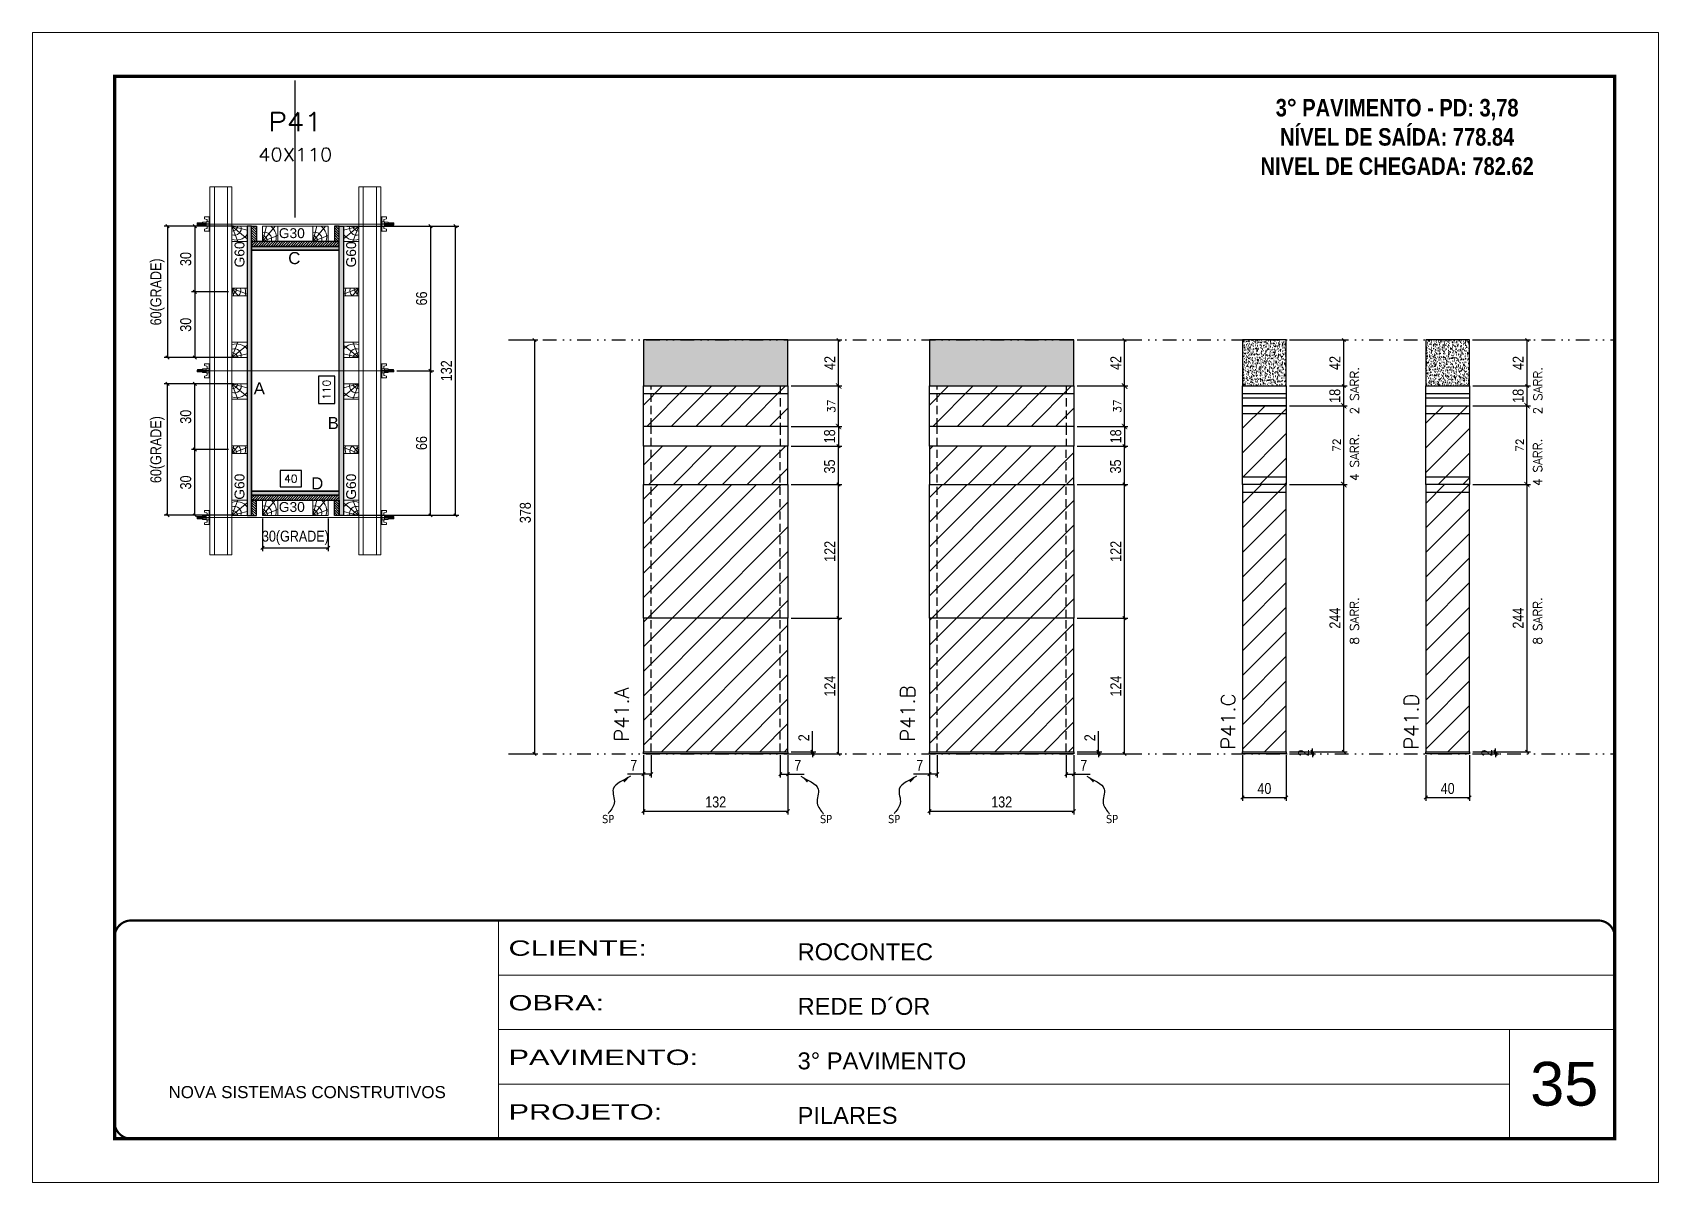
# Model space of a CAD drawing. Extents: x 2949 to 9203, y -16089 to 12527.
# Drawn here: x 6119 to 7604, y 2288 to 3338 of the extents above; entities that cross this region are included whole.
import ezdxf
from ezdxf.enums import TextEntityAlignment as Align

# ---------------------------------------------------------------- set-up
doc = ezdxf.new("R2010")
doc.units = 0
for name, pattern in [('CONTINUO', [0]), ('DASHED', [0.75, 0.5, -0.25]), ('DIVIDE2', [0.625, 0.25, -0.125, 0, -0.125, 0, -0.125]), ('HIDDEN', [0.375, 0.25, -0.125])]:
    doc.linetypes.add(name, pattern=pattern)
for name, color, linetype, lineweight in [('CARIMBO', 255, 'Continuous', 9), ('Folhas', 255, 'Continuous', 9), ('Hachura', 251, 'Continuous', 9), ('Madeira', 126, 'Continuous', 18), ('Perfil Metálico', 224, 'Continuous', 18), ('SARRAFO DE PRESSAO', 251, 'DASHED', 9), ('Texto Seção', 7, 'Continuous', 15)]:
    doc.layers.add(name, color=color, linetype=linetype, lineweight=lineweight)
for name, color, linetype in [('CHAPA', 1, 'Continuous'), ('COTA', 241, 'Continuous'), ('cotas', 4, 'Continuous'), ('FUNDOS', 1, 'Continuous'), ('MEIO_PONT', 93, 'Continuous'), ('NOMENCLATURA', 7, 'Continuous'), ('Nível', 160, 'Continuous'), ('Painéis', 200, 'Continuous'), ('SARR_2.2x7', 40, 'Continuous'), ('SARRAFO', 251, 'Continuous'), ('Sarrafo de Pressão', 42, 'HIDDEN'), ('texto', 7, 'Continuous'), ('Texto de Titulo', 7, 'Continuous'), ('Texto Qtd Sarr', 242, 'Continuous'), ('TEXTO_GERAL', 7, 'Continuous')]:
    doc.layers.add(name, color=color, linetype=linetype)
doc.styles.add('ARIAL', font='arial.ttf')
doc.styles.add('COTA TECNICA', font='techl___.ttf', dxfattribs={"height": 10})
doc.styles.add('COTA TECNICA 2X', font='techl___.ttf', dxfattribs={"height": 10})
doc.styles.add('COTA TECNICA-50', font='techl___.ttf', dxfattribs={"height": 10})
doc.styles.add('REGUA-120', font='ROMANS.shx', dxfattribs={"height": 15})
doc.styles.add('ROMANC', font='techb___.ttf', dxfattribs={"height": 2.5})
doc.styles.add('ROMANS', font='romans.shx')
doc.styles.add('SANSSERIF', font='sas_____.pfb')
doc.styles.get("Standard").update_dxf_attribs({"font": 'arial.ttf'})
doc.styles.add('Tecnologia', font='')
doc.styles.get('Tecnologia').set_extended_font_data('Forgotten Futurist')
doc.dimstyles.new('COTA PAINEL-50', dxfattribs={"dimtxt": 10, "dimasz": 3, "dimexe": 3, "dimexo": 3, "dimgap": 3, "dimtad": 1, "dimdec": 1, "dimzin": 12, "dimdsep": 46, "dimtxsty": 'COTA TECNICA-50', "dimblk1": 'OBLIQUE', "dimblk2": 'OBLIQUE', "dimsah": 1, "dimcen": 0.9, "dimclrd": 4, "dimclre": 4, "dimclrt": 240, "dimadec": 1, "dimazin": 3, "dimtfac": 1, "dimtdec": 1, "dimtmove": 0, "dimatfit": 3, "dimfxl": 1, "dimtolj": 1, "dimtzin": 12, "dimarcsym": 0})
doc.dimstyles.new('Cota Paínel', dxfattribs={"dimtxt": 7, "dimasz": 5, "dimexe": 3, "dimexo": 3, "dimgap": 3, "dimtad": 1, "dimdec": 1, "dimzin": 12, "dimdsep": 46, "dimtxsty": 'ROMANS', "dimblk": 'ARCHTICK', "dimcen": 0, "dimclrd": 4, "dimclre": 4, "dimclrt": 1, "dimadec": 1, "dimazin": 3, "dimtfac": 1, "dimtdec": 1, "dimtmove": 0, "dimatfit": 3, "dimldrblk": 'OBLIQUE', "dimfxl": 1, "dimtolj": 1, "dimtzin": 12, "dimarcsym": 0})
doc.dimstyles.new('PAINEL', dxfattribs={"dimtxt": 10, "dimasz": 3, "dimexe": 3, "dimexo": 3, "dimgap": 3, "dimtad": 1, "dimdec": 1, "dimzin": 12, "dimdsep": 46, "dimtxsty": 'COTA TECNICA', "dimblk1": 'OBLIQUE', "dimblk2": 'OBLIQUE', "dimsah": 1, "dimcen": 0.9, "dimclrd": 4, "dimclre": 4, "dimclrt": 240, "dimadec": 1, "dimazin": 3, "dimtfac": 1, "dimtdec": 1, "dimtmove": 0, "dimatfit": 3, "dimfxl": 1, "dimtolj": 1, "dimtzin": 12, "dimarcsym": 0})
doc.dimstyles.new('SECAO PILAR', dxfattribs={"dimtxt": 10, "dimasz": 3, "dimexe": 3, "dimexo": 3, "dimgap": 3, "dimtad": 1, "dimdec": 1, "dimlfac": 0.5, "dimzin": 12, "dimdsep": 46, "dimtxsty": 'COTA TECNICA 2X', "dimblk1": 'OBLIQUE', "dimblk2": 'OBLIQUE', "dimsah": 1, "dimcen": 0.9, "dimclrd": 256, "dimclre": 256, "dimclrt": 256, "dimadec": 1, "dimazin": 3, "dimtfac": 1, "dimtdec": 1, "dimtmove": 0, "dimatfit": 3, "dimfxl": 1, "dimtolj": 1, "dimtzin": 12, "dimarcsym": 0})
doc.dimstyles.new('SECÇÃO 2', dxfattribs={"dimtxt": 7, "dimasz": 6, "dimexe": 0.18, "dimexo": 2, "dimgap": -4, "dimtad": 3, "dimdec": 1, "dimlfac": 0.5, "dimzin": 12, "dimdsep": 46, "dimtxsty": 'ROMANS', "dimblk": 'ARCHTICK', "dimcen": 0.09, "dimse1": 1, "dimse2": 1, "dimsd1": 1, "dimsd2": 1, "dimclrd": 180, "dimclre": 5, "dimclrt": 1, "dimadec": 0, "dimazin": 3, "dimtfac": 1, "dimtdec": 1, "dimtofl": 0, "dimtmove": 0, "dimatfit": 3, "dimldrblk": 'ARCHTICK', "dimfxl": 1, "dimtolj": 1, "dimtzin": 0, "dimarcsym": 0})
doc.dimstyles.get("Standard").update_dxf_attribs({"dimtxt": 0.18, "dimasz": 0.18, "dimexe": 0.18, "dimexo": 0.0625, "dimgap": 0.09, "dimtad": 0, "dimtih": 1, "dimtoh": 1, "dimdec": 4, "dimzin": 0, "dimdsep": 46, "dimtxsty": 'Standard', "dimcen": 0.09, "dimadec": 0, "dimazin": 0, "dimtfac": 1, "dimtdec": 4, "dimtofl": 0, "dimtmove": 0, "dimatfit": 3, "dimfxl": 1, "dimtolj": 1, "dimtzin": 0, "dimarcsym": 0})
pattern_1 = [(45, (-126126.872, -29604.921), (-11.2253202, 11.2253202), [])]
pattern_2 = [(45, (-126181.525, -29604.921), (-11.2253202, 11.2253202), [])]
pattern_3 = [(45, (-1598.5, 3445.725), (-11.22532, 11.22532), [])]

msp = doc.modelspace()

# ---------------------------------------------------------------- texts
at = {"layer": 'CARIMBO', "style": 'ARIAL'}
msp.add_text('35', height=40, dxfattribs=at).set_placement((7486.89, 2358.28))
at = {"layer": 'NOMENCLATURA', "color": 2, "insert": (7365.36, 3304.19), "char_height": 16, "attachment_point": 2, "style": 'ROMANC'}
msp.add_mtext_dynamic_manual_height_columns('\\P3° PAVIMENTO - PD: 3,78\\PNÍVEL DE SAÍDA: 778.84\\PNIVEL DE CHEGADA: 782.62', width=300.2766, gutter_width=1, heights=[0], dxfattribs=at)
at = {"layer": 'texto', "color": 0, "char_height": 7.5, "attachment_point": 5}
for insert in [(6644.74, 2619.93), (6843.76, 2619.93), (6905.96, 2619.93), (7104.98, 2619.93)]:
    msp.add_mtext('{\\fTahoma|b0|i0|c0|p34;\\C4;SP}', dxfattribs=dict(at, insert=insert))
at = {"layer": 'Texto Seção', "color": 0, "linetype": 'Continuous', "style": 'SANSSERIF'}
for p in [(6308.08, 3123.65), (6410.02, 3123.65), (6308.08, 2911.57), (6410.02, 2911.57)]:
    msp.add_text('G60', height=9, rotation=90, dxfattribs=at).set_placement(p, align=Align.MIDDLE_LEFT)
at = {"layer": 'Texto Seção', "linetype": 'Continuous', "style": 'ROMANS'}
for s, p in [('2 SARR.', (7330.45, 2989.49)), ('2 SARR.', (7497.84, 2989.49)), ('4 SARR.', (7330.45, 2928.61)), ('4 SARR.', (7497.69, 2924.05)), ('8 SARR.', (7330.3, 2779.32)), ('8 SARR.', (7497.69, 2779.32))]:
    msp.add_text(s, height=8, rotation=90, dxfattribs=at).set_placement(p)
at = {"layer": 'Texto Seção', "char_height": 13, "width": 285.3299, "attachment_point": 7, "rotation": 90, "style": 'REGUA-120'}
for s, insert in [('P41.A', (6663.52, 2690.67)), ('P41.B', (6924.74, 2690.67)), ('P41.C', (7217.48, 2683.34)), ('P41.D', (7384.87, 2683.34))]:
    msp.add_mtext(s, dxfattribs=dict(at, insert=insert))
at = {"layer": 'TEXTO_GERAL', "style": 'ARIAL'}
for s, p in [('C', (6358.11, 3132.18)), ('A', (6326.16, 3013.25)), ('B', (6393.66, 2981.62)), ('D', (6379.06, 2926.49))]:
    msp.add_text(s, height=11, dxfattribs=at).set_placement(p, align=Align.MIDDLE_CENTER)
at = {"layer": 'TEXTO_GERAL', "color": 0, "linetype": 'Continuous', "char_height": 9, "width": 285.3299, "attachment_point": 7, "style": 'SANSSERIF'}
for insert in [(6343.97, 3150.3), (6343.97, 2900.3)]:
    msp.add_mtext('G30', dxfattribs=dict(at, insert=insert))

# ---------------------------------------------------------------- blocks, each defined once
blk = doc.blocks.new('9999999999')
at = {"color": 30, "linetype": 'CONTINUO'}
for p, q in [((98564.6, 34230.2), (98564.6, 34429.4)), ((98564.6, 34379.6), (99584, 34379.6)), ((98564.6, 34329.8), (99488, 34329.8)), ((99584, 34329.8), (99488, 34329.8)), ((99488, 34329.8), (99488, 34230.2)), ((98564.6, 34280), (99488, 34280))]:
    blk.add_line(p, q, dxfattribs=at)
at = {"color": 30, "linetype": 'CONTINUO', "const_width": 2}
blk.add_lwpolyline([(99584, 34230.2), (99584, 34414.4, 0.414214), (99569, 34429.4), (98229, 34429.4, 0.414214), (98214, 34414.4), (98214, 34245.2, 0.414214), (98229, 34230.2), (99584, 34230.2)], format="xyb", dxfattribs=at)
at = {"layer": 'Folhas'}
blk.add_lwpolyline([(98139, 34190.2), (99624, 34190.2), (99624, 35240.2), (98139, 35240.2)], close=True, dxfattribs=at)
at = {"layer": 'Folhas', "color": 30, "const_width": 3}
blk.add_lwpolyline([(98214, 34230.2), (99584, 34230.2), (99584, 35200.2), (98214, 35200.2)], close=True, dxfattribs=at)
at = {"color": 7, "linetype": 'Continuous', "ltscale": 5, "style": 'ARIAL'}
for s, height, p in [('ROCONTEC', 15.48, (98837.7, 34393.1)), ('REDE D´OR', 15.48, (98837.7, 34343.3)), ('3° PAVIMENTO', 15.483, (98837.7, 34293.5)), ('NOVA SISTEMAS CONSTRUTIVOS', 11.059, (98263.2, 34267.2)), ('PILARES', 15.48, (98837.7, 34243.7))]:
    blk.add_text(s, height=height, dxfattribs=at).set_placement(p)
at = {"layer": 'Folhas', "color": 7, "style": 'Tecnologia', "width": 1.5}
for s, p in [('CLIENTE:', (98573.7, 34397.2)), ('OBRA:', (98573.7, 34347.3)), ('PAVIMENTO:', (98573.7, 34297.5)), ('PROJETO:', (98573.7, 34247.7))]:
    blk.add_text(s, height=14, dxfattribs=at).set_placement(p)
blk = doc.blocks.new('_Oblique')
at = {"color": 0, "linetype": 'ByBlock', "lineweight": -2}
blk.add_line((-0.5, -0.5), (0.5, 0.5), dxfattribs=at)
blk = doc.blocks.new('*D1172')
at = {"layer": 'cotas', "color": 4, "linetype": 'ByBlock', "lineweight": -2, "transparency": 16777216}
for p, q in [((6556.7, 3057.4), (6580.4, 3057.4)), ((6577.4, 3057.4), (6577.4, 2679.4)), ((6556.7, 2679.4), (6580.4, 2679.4))]:
    blk.add_line(p, q, dxfattribs=at)
at = {"layer": 'Defpoints', "color": 0, "linetype": 'ByBlock', "transparency": 16777216}
for p in [(6553.7, 3057.4), (6553.7, 2679.4), (6577.4, 2679.4)]:
    blk.add_point(p, dxfattribs=at)
at = {"layer": 'cotas', "color": 4, "linetype": 'ByBlock', "lineweight": -2, "transparency": 16777216, "xscale": 3, "yscale": 3, "zscale": 3}
for p, rotation in [((6577.4, 3057.4), 90), ((6577.4, 2679.4), 270)]:
    blk.add_blockref('_Oblique', p, dxfattribs=dict(at, rotation=rotation))
at = {"layer": 'cotas', "color": 240, "linetype": 'ByBlock', "transparency": 16777216, "insert": (6569.2, 2899.7), "char_height": 10, "attachment_point": 5, "rotation": 90, "style": 'COTA TECNICA'}
blk.add_mtext('\\A1;378', dxfattribs=at)
blk = doc.blocks.new('titulo1')
at = {"layer": 'Defpoints', "color": 252, "linetype": 'HIDDEN', "ltscale": 2}
blk.add_line((0, 0), (0, 125), dxfattribs=at)
at = {"layer": 'Defpoints', "style": 'ROMANS', "oblique": 15}
blk.add_attdef('FOLHA', text='', height=10, dxfattribs=at).set_placement((0, 15.6), align=Align.MIDDLE_CENTER)
at = {"layer": 'Texto Qtd Sarr', "color": 3, "style": 'ROMANS', "oblique": 15}
for tag, height, p in [('TITULO', 17, (0, 71.4)), ('SEÇÃO', 12, (0, 41.5))]:
    blk.add_attdef(tag, text='', height=height, dxfattribs=at).set_placement(p, align=Align.MIDDLE_CENTER)
blk = doc.blocks.new('*D1163')
at = {"layer": 'COTA', "color": 180, "lineweight": -2, "transparency": 16777216}
for p, q in [((6395.1, 3024.4), (6380.1, 3024.4)), ((6380.1, 3024.4), (6380.1, 2999.4)), ((6395.1, 2999.4), (6395.1, 3024.4)), ((6380.1, 2999.4), (6395.1, 2999.4))]:
    blk.add_line(p, q, dxfattribs=at)
at = {"layer": 'Defpoints', "color": 0, "transparency": 16777216}
for p in [(6399.1, 3139.3), (6399.1, 3139.3), (6399.1, 2919.3)]:
    blk.add_point(p, dxfattribs=at)
at = {"layer": 'COTA', "color": 1, "transparency": 16777216, "insert": (6387.6, 3011.9), "char_height": 7, "attachment_point": 5, "rotation": 90, "style": 'ROMANS'}
blk.add_mtext('\\A1;110', dxfattribs=at)
blk = doc.blocks.new('_ArchTick')
at = {"color": 0, "linetype": 'ByBlock', "const_width": 0.15}
blk.add_lwpolyline([(-0.5, -0.5), (0.5, 0.5)], dxfattribs=at)
blk = doc.blocks.new('*D1164')
at = {"layer": 'COTA', "lineweight": -2, "transparency": 16777216}
for p, q in [((6406.1, 3161.3), (6508.3, 3161.3)), ((6505.3, 2897.3), (6505.3, 3161.3)), ((6406.1, 2897.3), (6508.3, 2897.3))]:
    blk.add_line(p, q, dxfattribs=at)
at = {"layer": 'Defpoints', "color": 0, "transparency": 16777216}
for p in [(6403.1, 3161.3), (6505.3, 3161.3), (6403.1, 2897.3)]:
    blk.add_point(p, dxfattribs=at)
at = {"layer": 'COTA', "lineweight": -2, "transparency": 16777216, "xscale": 3, "yscale": 3, "zscale": 3}
for p, rotation in [((6505.3, 3161.3), 90), ((6505.3, 2897.3), 270)]:
    blk.add_blockref('_Oblique', p, dxfattribs=dict(at, rotation=rotation))
at = {"layer": 'COTA', "transparency": 16777216, "insert": (6497.1, 3029.3), "char_height": 10, "attachment_point": 5, "rotation": 90, "style": 'COTA TECNICA 2X'}
blk.add_mtext('\\A1;132', dxfattribs=at)
blk = doc.blocks.new('*D1165')
at = {"layer": 'COTA', "lineweight": -2, "transparency": 16777216}
for p, q in [((6451.9, 3029.3), (6485.5, 3029.3)), ((6482.5, 2897.3), (6482.5, 3029.3)), ((6440.1, 2897.3), (6485.5, 2897.3))]:
    blk.add_line(p, q, dxfattribs=at)
at = {"layer": 'Defpoints', "color": 0, "transparency": 16777216}
for p in [(6448.9, 3029.3), (6482.5, 3029.3), (6437.1, 2897.3)]:
    blk.add_point(p, dxfattribs=at)
at = {"layer": 'COTA', "lineweight": -2, "transparency": 16777216, "xscale": 3, "yscale": 3, "zscale": 3}
for p, rotation in [((6482.5, 3029.3), 90), ((6482.5, 2897.3), 270)]:
    blk.add_blockref('_Oblique', p, dxfattribs=dict(at, rotation=rotation))
at = {"layer": 'COTA', "transparency": 16777216, "insert": (6474.4, 2963.3), "char_height": 10, "attachment_point": 5, "rotation": 90, "style": 'COTA TECNICA 2X'}
blk.add_mtext('\\A1;66', dxfattribs=at)
blk = doc.blocks.new('*D1166')
at = {"layer": 'COTA', "lineweight": -2, "transparency": 16777216}
for p, q in [((6440.1, 3161.3), (6485.5, 3161.3)), ((6482.5, 3161.3), (6482.5, 3029.3)), ((6451.9, 3029.3), (6485.5, 3029.3))]:
    blk.add_line(p, q, dxfattribs=at)
at = {"layer": 'Defpoints', "color": 0, "transparency": 16777216}
for p in [(6437.1, 3161.3), (6448.9, 3029.3), (6482.5, 3029.3)]:
    blk.add_point(p, dxfattribs=at)
at = {"layer": 'COTA', "lineweight": -2, "transparency": 16777216, "xscale": 3, "yscale": 3, "zscale": 3}
for p, rotation in [((6482.5, 3161.3), 90), ((6482.5, 3029.3), 270)]:
    blk.add_blockref('_Oblique', p, dxfattribs=dict(at, rotation=rotation))
at = {"layer": 'COTA', "transparency": 16777216, "insert": (6474.4, 3095.3), "char_height": 10, "attachment_point": 5, "rotation": 90, "style": 'COTA TECNICA 2X'}
blk.add_mtext('\\A1;66', dxfattribs=at)
blk = doc.blocks.new('*D1167')
at = {"layer": 'COTA', "color": 180, "lineweight": -2, "transparency": 16777216}
for p, q in [((6364.6, 2938.3), (6345.3, 2938.3)), ((6345.3, 2938.3), (6345.3, 2923.3)), ((6364.6, 2923.3), (6364.6, 2938.3)), ((6345.3, 2923.3), (6364.6, 2923.3))]:
    blk.add_line(p, q, dxfattribs=at)
at = {"layer": 'Defpoints', "color": 0, "transparency": 16777216}
for p in [(6319.1, 2919.3), (6319.1, 2919.3), (6399.1, 2919.3)]:
    blk.add_point(p, dxfattribs=at)
at = {"layer": 'COTA', "color": 1, "transparency": 16777216, "insert": (6354.9, 2930.8), "char_height": 7, "attachment_point": 5, "style": 'ROMANS'}
blk.add_mtext('\\A1;40', dxfattribs=at)
blk = doc.blocks.new('C')
at = {"layer": 'Hachura', "color": 0}
for p, q in [((0, 3.22), (0, -3.22)), ((0.45, 3.22), (0, 3.22)), ((0.46, 3.16), (0, 3.16)), ((0.46, 3.05), (0, 3.05)), ((0.46, 2.88), (0, 2.88)), ((0, 2.75), (0, -1.16)), ((0.46, 2.65), (0, 2.65)), ((0.46, 2.23), (0, 2.23)), ((0.46, 1.51), (0, 1.51)), ((0.39, 0.49), (0.17, 0.49)), ((0.45, -3.23), (0.45, 3.22)), ((0.45, 3.22), (2.58, 3.22)), ((1.74, 0.97), (0.45, 0.97)), ((1.45, 0.1), (0.45, 0.1)), ((1.35, 1.94), (1.35, 0.96)), ((2.58, 2.39), (1.47, 2.09)), ((1.74, -0.97), (1.74, 0.97)), ((1.74, 0.97), (1.74, 0.84)), ((1.74, 0.97), (1.74, 0.84)), ((1.74, 0.84), (3.35, 0.84)), ((3.35, 0.45), (1.74, 0.45)), ((2.58, 3.22), (2.58, 2.39)), ((3.32, 0.84), (3.32, -0.84)), ((3.35, 0.84), (3.35, -0.84)), ((3.68, 0.45), (3.35, 0.45)), ((3.84, -0.52), (3.35, 0.45)), ((3.35, 0.06), (3.67, -0.57)), ((3.68, 0.45), (4.16, -0.52)), ((3.72, 0.5), (4.25, -0.57)), ((4.37, -0.55), (3.83, 0.53)), ((4.15, 0.45), (3.93, 0.45)), ((4.42, -0.52), (3.93, 0.45)), ((4.15, 0.45), (4.26, 0.45)), ((4.26, 0.45), (4.74, -0.52)), ((4.3, 0.5), (4.83, -0.57)), ((4.95, -0.55), (4.41, 0.53)), ((4.51, 0.45), (4.84, 0.45)), ((5, -0.52), (4.51, 0.45)), ((4.84, 0.45), (5.32, -0.52)), ((4.88, 0.5), (5.41, -0.57)), ((5.53, -0.55), (4.99, 0.53)), ((5.58, -0.52), (5.09, 0.45)), ((5.42, 0.45), (5.09, 0.45)), ((5.58, -0.52), (5.09, 0.45)), ((5.42, 0.45), (5.74, -0.19)), ((5.46, 0.5), (5.74, -0.07)), ((5.74, 0.19), (5.57, 0.53)), ((5.74, 0.32), (5.68, 0.45)), ((5.68, 0.45), (5.74, 0.45)), ((5.74, 0.45), (5.9, 0.29)), ((5.74, 0.45), (5.74, -0.52)), ((5.9, -0.36), (5.9, 0.29)), ((0.45, 0), (0, 0)), ((0.46, -1.52), (0, -1.52)), ((0.46, -2.23), (0, -2.23)), ((0.46, -2.65), (0, -2.65)), ((0.46, -2.88), (0, -2.88)), ((0.46, -3.05), (0, -3.05)), ((0.46, -3.16), (0, -3.16)), ((0, -3.22), (2.57, -3.22)), ((0.08, -0.48), (0.29, -0.48)), ((0.29, -0.48), (0.4, -0.48)), ((0.45, 0), (0.45, -0.97)), ((0.45, -0.16), (1.45, -0.16)), ((0.45, -0.65), (0.45, -0.32)), ((0.45, -3.23), (0.45, -0.65)), ((0.45, -0.97), (1.74, -0.97)), ((1.35, -1.94), (1.35, -0.97)), ((2.58, -2.39), (1.47, -2.1)), ((3.35, -0.32), (1.74, -0.32)), ((3.35, -0.84), (1.74, -0.84)), ((2.58, -3.23), (2.58, -2.39)), ((3.35, -0.07), (3.58, -0.52)), ((3.35, -0.52), (3.58, -0.52)), ((3.84, -0.52), (4.16, -0.52)), ((4.42, -0.52), (4.74, -0.52)), ((4.63, -0.52), (4.74, -0.52)), ((5, -0.52), (5.32, -0.52)), ((5.58, -0.52), (5.74, -0.52)), ((5.74, -0.52), (5.9, -0.36)), ((5.74, -0.52), (5.74, -0.52))]:
    blk.add_line(p, q, dxfattribs=at)
for centre, radius, start, end in [((1.52, 1.94), 0.161, 104.74356, 180), ((1.44, -0.03), 0.129, 272.69497, 87.30503), ((3.81, 0.39), 0.143, 25.56881, 154.43119), ((4.39, 0.39), 0.143, 25.56881, 154.43119), ((4.97, 0.39), 0.143, 25.56881, 154.43119), ((5.55, 0.39), 0.143, 25.56881, 154.43119), ((0.17, -0.37), 0.174, 221.74404, 317.85924), ((1.52, -1.94), 0.161, 180, 255.25644), ((3.71, -0.4), 0.174, 222.14076, 318.25596), ((4.29, -0.4), 0.174, 222.14076, 318.25596), ((4.87, -0.4), 0.174, 222.14076, 318.25596), ((5.45, -0.4), 0.174, 222.14076, 318.25596), ((5.61, -0.4), 0.174, 317.85924, 318.25596)]:
    blk.add_arc(centre, radius, start, end, dxfattribs=at)
blk = doc.blocks.new('PONTALETE')
at = {"layer": 'Madeira'}
for q in [(2.71, 7), (7, 5.76), (7, 1.74)]:
    blk.add_line((0, 0), q, dxfattribs=at)
blk.add_lwpolyline([(0, 0), (7, 0), (7, 7), (0, 7)], close=True, dxfattribs=at)
for centre, radius, start, end in [((2.04, 0.06), 6.23, 37.28179, 109.09128), ((1.09, 0.9), 3.19, 343.60304, 109.98471), ((-0.21, -0.78), 3.09, 14.63219, 86.0383)]:
    blk.add_arc(centre, radius, start, end, dxfattribs=at)
blk = doc.blocks.new('*D1168')
at = {"layer": 'COTA', "lineweight": -2, "transparency": 16777216}
for p, q in [((6302.5, 3017.3), (6239.4, 3017.3)), ((6242.4, 2897.3), (6242.4, 3017.3)), ((6302.5, 2897.3), (6239.4, 2897.3))]:
    blk.add_line(p, q, dxfattribs=at)
at = {"layer": 'Defpoints', "color": 0, "transparency": 16777216}
for p in [(6242.4, 3017.3), (6305.5, 3017.3), (6305.5, 2897.3)]:
    blk.add_point(p, dxfattribs=at)
at = {"layer": 'COTA', "lineweight": -2, "transparency": 16777216, "xscale": 3, "yscale": 3, "zscale": 3}
for p, rotation in [((6242.4, 3017.3), 90), ((6242.4, 2897.3), 270)]:
    blk.add_blockref('_Oblique', p, dxfattribs=dict(at, rotation=rotation))
at = {"layer": 'COTA', "transparency": 16777216, "insert": (6233.2, 2957.3), "char_height": 10, "attachment_point": 5, "rotation": 90, "style": 'COTA TECNICA 2X'}
blk.add_mtext('\\A1;60(GRADE)', dxfattribs=at)
blk = doc.blocks.new('*D1173')
at = {"layer": 'COTA', "lineweight": -2, "transparency": 16777216}
for p, q in [((6329.1, 2894.3), (6329.1, 2864.5)), ((6389.1, 2894.3), (6389.1, 2864.5)), ((6329.1, 2867.5), (6389.1, 2867.5))]:
    blk.add_line(p, q, dxfattribs=at)
at = {"layer": 'Defpoints', "color": 0, "transparency": 16777216}
for p in [(6329.1, 2897.3), (6389.1, 2897.3), (6389.1, 2867.5)]:
    blk.add_point(p, dxfattribs=at)
at = {"layer": 'COTA', "lineweight": -2, "transparency": 16777216, "xscale": 3, "yscale": 3, "zscale": 3, "rotation": 180}
blk.add_blockref('_Oblique', (6329.1, 2867.5), dxfattribs=at)
at = {"layer": 'COTA', "lineweight": -2, "transparency": 16777216, "xscale": 3, "yscale": 3, "zscale": 3}
blk.add_blockref('_Oblique', (6389.1, 2867.5), dxfattribs=at)
at = {"layer": 'COTA', "transparency": 16777216, "insert": (6359.1, 2876.8), "char_height": 10, "attachment_point": 5, "style": 'COTA TECNICA 2X'}
blk.add_mtext('\\A1;30(GRADE)', dxfattribs=at)
blk = doc.blocks.new('MEIO PONTALETE')
at = {"layer": 'Madeira'}
for q in [(2.71, 7), (3.5, 2.88), (3.5, 0.87)]:
    blk.add_line((0, 0), q, dxfattribs=at)
blk.add_lwpolyline([(0, 0), (3.5, 0), (3.5, 7), (0, 7)], close=True, dxfattribs=at)
for centre, radius, start, end in [((2.04, 0.06), 6.23, 76.44987, 109.09128), ((1.09, 0.9), 3.19, 40.90626, 109.98471), ((-0.21, -0.78), 3.09, 14.63219, 86.0383)]:
    blk.add_arc(centre, radius, start, end, dxfattribs=at)
blk = doc.blocks.new('*D1174')
at = {"layer": 'COTA', "lineweight": -2, "transparency": 16777216}
for p, q in [((6298.1, 2957.3), (6264.3, 2957.3)), ((6267.3, 2897.3), (6267.3, 2957.3)), ((6298.1, 2897.3), (6264.3, 2897.3))]:
    blk.add_line(p, q, dxfattribs=at)
at = {"layer": 'Defpoints', "color": 0, "transparency": 16777216}
for p in [(6267.3, 2957.3), (6301.1, 2957.3), (6301.1, 2897.3)]:
    blk.add_point(p, dxfattribs=at)
at = {"layer": 'COTA', "lineweight": -2, "transparency": 16777216, "xscale": 3, "yscale": 3, "zscale": 3}
for p, rotation in [((6267.3, 2957.3), 90), ((6267.3, 2897.3), 270)]:
    blk.add_blockref('_Oblique', p, dxfattribs=dict(at, rotation=rotation))
at = {"layer": 'COTA', "transparency": 16777216, "insert": (6259, 2927.3), "char_height": 10, "attachment_point": 5, "rotation": 90, "style": 'COTA TECNICA 2X'}
blk.add_mtext('\\A1;30', dxfattribs=at)
blk = doc.blocks.new('*D1175')
at = {"layer": 'COTA', "lineweight": -2, "transparency": 16777216}
for p, q in [((6298.1, 3017.3), (6264.3, 3017.3)), ((6267.3, 2957.3), (6267.3, 3017.3)), ((6298.1, 2957.3), (6264.3, 2957.3))]:
    blk.add_line(p, q, dxfattribs=at)
at = {"layer": 'Defpoints', "color": 0, "transparency": 16777216}
for p in [(6267.3, 3017.3), (6301.1, 3017.3), (6301.1, 2957.3)]:
    blk.add_point(p, dxfattribs=at)
at = {"layer": 'COTA', "lineweight": -2, "transparency": 16777216, "xscale": 3, "yscale": 3, "zscale": 3}
for p, rotation in [((6267.3, 3017.3), 90), ((6267.3, 2957.3), 270)]:
    blk.add_blockref('_Oblique', p, dxfattribs=dict(at, rotation=rotation))
at = {"layer": 'COTA', "transparency": 16777216, "insert": (6259, 2987.3), "char_height": 10, "attachment_point": 5, "rotation": 90, "style": 'COTA TECNICA 2X'}
blk.add_mtext('\\A1;30', dxfattribs=at)
blk = doc.blocks.new('*D1169')
at = {"layer": 'COTA', "lineweight": -2, "transparency": 16777216}
for p, q in [((6302.5, 3161.3), (6239.4, 3161.3)), ((6242.4, 3161.3), (6242.4, 3041.3)), ((6302.5, 3041.3), (6239.4, 3041.3))]:
    blk.add_line(p, q, dxfattribs=at)
at = {"layer": 'Defpoints', "color": 0, "transparency": 16777216}
for p in [(6305.5, 3161.3), (6242.4, 3041.3), (6305.5, 3041.3)]:
    blk.add_point(p, dxfattribs=at)
at = {"layer": 'COTA', "lineweight": -2, "transparency": 16777216, "xscale": 3, "yscale": 3, "zscale": 3}
for p, rotation in [((6242.4, 3161.3), 90), ((6242.4, 3041.3), 270)]:
    blk.add_blockref('_Oblique', p, dxfattribs=dict(at, rotation=rotation))
at = {"layer": 'COTA', "transparency": 16777216, "insert": (6233.2, 3101.3), "char_height": 10, "attachment_point": 5, "rotation": 90, "style": 'COTA TECNICA 2X'}
blk.add_mtext('\\A1;60(GRADE)', dxfattribs=at)
blk = doc.blocks.new('*D1176')
at = {"layer": 'COTA', "lineweight": -2, "transparency": 16777216}
for p, q in [((6298.1, 3161.3), (6264.3, 3161.3)), ((6267.3, 3161.3), (6267.3, 3101.3)), ((6298.1, 3101.3), (6264.3, 3101.3))]:
    blk.add_line(p, q, dxfattribs=at)
at = {"layer": 'Defpoints', "color": 0, "transparency": 16777216}
for p in [(6301.1, 3161.3), (6267.3, 3101.3), (6301.1, 3101.3)]:
    blk.add_point(p, dxfattribs=at)
at = {"layer": 'COTA', "lineweight": -2, "transparency": 16777216, "xscale": 3, "yscale": 3, "zscale": 3}
for p, rotation in [((6267.3, 3161.3), 90), ((6267.3, 3101.3), 270)]:
    blk.add_blockref('_Oblique', p, dxfattribs=dict(at, rotation=rotation))
at = {"layer": 'COTA', "transparency": 16777216, "insert": (6259, 3131.3), "char_height": 10, "attachment_point": 5, "rotation": 90, "style": 'COTA TECNICA 2X'}
blk.add_mtext('\\A1;30', dxfattribs=at)
blk = doc.blocks.new('*D1177')
at = {"layer": 'COTA', "lineweight": -2, "transparency": 16777216}
for p, q in [((6298.1, 3101.3), (6264.3, 3101.3)), ((6267.3, 3101.3), (6267.3, 3041.3)), ((6298.1, 3041.3), (6264.3, 3041.3))]:
    blk.add_line(p, q, dxfattribs=at)
at = {"layer": 'Defpoints', "color": 0, "transparency": 16777216}
for p in [(6301.1, 3101.3), (6267.3, 3041.3), (6301.1, 3041.3)]:
    blk.add_point(p, dxfattribs=at)
at = {"layer": 'COTA', "lineweight": -2, "transparency": 16777216, "xscale": 3, "yscale": 3, "zscale": 3}
for p, rotation in [((6267.3, 3101.3), 90), ((6267.3, 3041.3), 270)]:
    blk.add_blockref('_Oblique', p, dxfattribs=dict(at, rotation=rotation))
at = {"layer": 'COTA', "transparency": 16777216, "insert": (6259, 3071.3), "char_height": 10, "attachment_point": 5, "rotation": 90, "style": 'COTA TECNICA 2X'}
blk.add_mtext('\\A1;30', dxfattribs=at)
blk = doc.blocks.new('*D1145')
at = {"layer": 'COTA', "color": 4, "lineweight": -2, "transparency": 16777216}
for p, q in [((7267.1, 2925.4), (7319.6, 2925.4)), ((7316.6, 2681.4), (7316.6, 2925.4)), ((7267.1, 2681.4), (7319.6, 2681.4))]:
    blk.add_line(p, q, dxfattribs=at)
at = {"layer": 'Defpoints', "color": 0, "transparency": 16777216}
for p in [(7264.1, 2925.4), (7316.6, 2925.4), (7264.1, 2681.4)]:
    blk.add_point(p, dxfattribs=at)
at = {"layer": 'COTA', "color": 4, "lineweight": -2, "transparency": 16777216, "xscale": 3, "yscale": 3, "zscale": 3}
for p, rotation in [((7316.6, 2925.4), 90), ((7316.6, 2681.4), 270)]:
    blk.add_blockref('_Oblique', p, dxfattribs=dict(at, rotation=rotation))
at = {"layer": 'COTA', "color": 240, "transparency": 16777216, "insert": (7308.5, 2803.4), "char_height": 10, "attachment_point": 5, "rotation": 90, "style": 'COTA TECNICA'}
blk.add_mtext('\\A1;244', dxfattribs=at)
blk = doc.blocks.new('*D1146')
at = {"layer": 'COTA', "color": 4, "lineweight": -2, "transparency": 16777216}
for p, q in [((7224.1, 2678.4), (7224.1, 2636.7)), ((7264.1, 2678.4), (7264.1, 2636.7)), ((7224.1, 2639.7), (7264.1, 2639.7))]:
    blk.add_line(p, q, dxfattribs=at)
at = {"layer": 'Defpoints', "color": 0, "transparency": 16777216}
for p in [(7224.1, 2681.4), (7264.1, 2681.4), (7264.1, 2639.7)]:
    blk.add_point(p, dxfattribs=at)
at = {"layer": 'COTA', "color": 4, "lineweight": -2, "transparency": 16777216, "xscale": 3, "yscale": 3, "zscale": 3, "rotation": 180}
blk.add_blockref('_Oblique', (7224.1, 2639.7), dxfattribs=at)
at = {"layer": 'COTA', "color": 4, "lineweight": -2, "transparency": 16777216, "xscale": 3, "yscale": 3, "zscale": 3}
blk.add_blockref('_Oblique', (7264.1, 2639.7), dxfattribs=at)
at = {"layer": 'COTA', "color": 240, "transparency": 16777216, "insert": (7244.1, 2647.8), "char_height": 10, "attachment_point": 5, "style": 'COTA TECNICA'}
blk.add_mtext('\\A1;40', dxfattribs=at)
blk = doc.blocks.new('*D1147')
at = {"layer": 'COTA', "color": 4, "lineweight": -2, "transparency": 16777216}
for p, q in [((7267.1, 2681.4), (7290.9, 2681.4)), ((7267.1, 2679.4), (7290.9, 2679.4)), ((7287.9, 2681.4), (7287.9, 2684.4)), ((7287.9, 2679.4), (7287.9, 2681.4)), ((7287.9, 2679.4), (7287.9, 2676.4))]:
    blk.add_line(p, q, dxfattribs=at)
at = {"layer": 'Defpoints', "color": 0, "transparency": 16777216}
for p in [(7264.1, 2681.4), (7264.1, 2679.4), (7287.9, 2681.4)]:
    blk.add_point(p, dxfattribs=at)
at = {"layer": 'COTA', "color": 4, "lineweight": -2, "transparency": 16777216, "xscale": 3, "yscale": 3, "zscale": 3}
for p, rotation in [((7287.9, 2681.4), 270), ((7287.9, 2679.4), 90)]:
    blk.add_blockref('_Oblique', p, dxfattribs=dict(at, rotation=rotation))
at = {"layer": 'COTA', "color": 240, "transparency": 16777216, "insert": (7279.9, 2680.4), "char_height": 10, "attachment_point": 5, "rotation": 90, "style": 'COTA TECNICA-50'}
blk.add_mtext('\\A1;2', dxfattribs=at)
blk = doc.blocks.new('*D1148')
at = {"layer": 'COTA', "color": 4, "lineweight": -2, "transparency": 16777216}
for p, q in [((6677, 2678.4), (6677, 2624.2)), ((6809, 2678.4), (6809, 2624.2)), ((6677, 2627.2), (6809, 2627.2))]:
    blk.add_line(p, q, dxfattribs=at)
at = {"layer": 'Defpoints', "color": 0, "transparency": 16777216}
for p in [(6677, 2681.4), (6809, 2681.4), (6809, 2627.2)]:
    blk.add_point(p, dxfattribs=at)
at = {"layer": 'COTA', "color": 4, "lineweight": -2, "transparency": 16777216, "xscale": 3, "yscale": 3, "zscale": 3, "rotation": 180}
blk.add_blockref('_Oblique', (6677, 2627.2), dxfattribs=at)
at = {"layer": 'COTA', "color": 4, "lineweight": -2, "transparency": 16777216, "xscale": 3, "yscale": 3, "zscale": 3}
blk.add_blockref('_Oblique', (6809, 2627.2), dxfattribs=at)
at = {"layer": 'COTA', "color": 240, "transparency": 16777216, "insert": (6743, 2635.5), "char_height": 10, "attachment_point": 5, "style": 'COTA TECNICA'}
blk.add_mtext('\\A1;132', dxfattribs=at)
blk = doc.blocks.new('*D1149')
at = {"layer": 'COTA', "color": 4, "lineweight": -2, "transparency": 16777216}
for p, q in [((6812, 2803.4), (6858.2, 2803.4)), ((6855.2, 2679.4), (6855.2, 2803.4)), ((6812, 2679.4), (6858.2, 2679.4))]:
    blk.add_line(p, q, dxfattribs=at)
at = {"layer": 'Defpoints', "color": 0, "transparency": 16777216}
for p in [(6809, 2803.4), (6855.2, 2803.4), (6809, 2679.4)]:
    blk.add_point(p, dxfattribs=at)
at = {"layer": 'COTA', "color": 4, "lineweight": -2, "transparency": 16777216, "xscale": 3, "yscale": 3, "zscale": 3}
for p, rotation in [((6855.2, 2803.4), 90), ((6855.2, 2679.4), 270)]:
    blk.add_blockref('_Oblique', p, dxfattribs=dict(at, rotation=rotation))
at = {"layer": 'COTA', "color": 240, "transparency": 16777216, "insert": (6847.2, 2741.4), "char_height": 10, "attachment_point": 5, "rotation": 90, "style": 'COTA TECNICA-50'}
blk.add_mtext('\\A1;124', dxfattribs=at)
blk = doc.blocks.new('*D1150')
at = {"layer": 'COTA', "color": 4, "lineweight": -2, "transparency": 16777216}
for p, q in [((6831.5, 2681.4), (6831.5, 2700.2)), ((6812, 2681.4), (6834.5, 2681.4)), ((6812, 2679.4), (6834.5, 2679.4)), ((6831.5, 2679.4), (6831.5, 2681.4)), ((6831.5, 2679.4), (6831.5, 2676.4))]:
    blk.add_line(p, q, dxfattribs=at)
at = {"layer": 'Defpoints', "color": 0, "transparency": 16777216}
for p in [(6809, 2681.4), (6809, 2679.4), (6831.5, 2679.4)]:
    blk.add_point(p, dxfattribs=at)
at = {"layer": 'COTA', "color": 4, "lineweight": -2, "transparency": 16777216, "xscale": 3, "yscale": 3, "zscale": 3}
for p, rotation in [((6831.5, 2681.4), 270), ((6831.5, 2679.4), 90)]:
    blk.add_blockref('_Oblique', p, dxfattribs=dict(at, rotation=rotation))
at = {"layer": 'COTA', "color": 240, "transparency": 16777216, "insert": (6823.5, 2694.2), "char_height": 10, "attachment_point": 5, "rotation": 90, "style": 'COTA TECNICA-50'}
blk.add_mtext('\\A1;2', dxfattribs=at)
blk = doc.blocks.new('*D1151')
at = {"layer": 'COTA', "color": 4, "linetype": 'ByBlock', "lineweight": -2, "transparency": 16777216}
for p, q in [((6812, 2925.4), (6858.2, 2925.4)), ((6855.2, 2803.4), (6855.2, 2925.4)), ((6812, 2803.4), (6858.2, 2803.4))]:
    blk.add_line(p, q, dxfattribs=at)
at = {"layer": 'Defpoints', "color": 0, "linetype": 'ByBlock', "transparency": 16777216}
for p in [(6809, 2925.4), (6855.2, 2925.4), (6809, 2803.4)]:
    blk.add_point(p, dxfattribs=at)
at = {"layer": 'COTA', "color": 4, "linetype": 'ByBlock', "lineweight": -2, "transparency": 16777216, "xscale": 3, "yscale": 3, "zscale": 3}
for p, rotation in [((6855.2, 2925.4), 90), ((6855.2, 2803.4), 270)]:
    blk.add_blockref('_Oblique', p, dxfattribs=dict(at, rotation=rotation))
at = {"layer": 'COTA', "color": 240, "linetype": 'ByBlock', "transparency": 16777216, "insert": (6847.2, 2864.4), "char_height": 10, "attachment_point": 5, "rotation": 90, "style": 'COTA TECNICA'}
blk.add_mtext('\\A1;122', dxfattribs=at)
blk = doc.blocks.new('*D1152')
at = {"layer": 'COTA', "color": 4, "lineweight": -2, "transparency": 16777216}
for p, q in [((6677, 2676.4), (6677, 2657.9)), ((6684, 2678.4), (6684, 2657.9)), ((6677, 2660.9), (6662.3, 2660.9)), ((6684, 2660.9), (6677, 2660.9))]:
    blk.add_line(p, q, dxfattribs=at)
at = {"layer": 'Defpoints', "color": 0, "transparency": 16777216}
for p in [(6677, 2679.4), (6684, 2681.4), (6677, 2660.9)]:
    blk.add_point(p, dxfattribs=at)
at = {"layer": 'COTA', "color": 4, "lineweight": -2, "transparency": 16777216, "xscale": 3, "yscale": 3, "zscale": 3, "rotation": 180}
blk.add_blockref('_Oblique', (6677, 2660.9), dxfattribs=at)
at = {"layer": 'COTA', "color": 4, "lineweight": -2, "transparency": 16777216, "xscale": 3, "yscale": 3, "zscale": 3}
blk.add_blockref('_Oblique', (6684, 2660.9), dxfattribs=at)
at = {"layer": 'COTA', "color": 240, "transparency": 16777216, "insert": (6668.1, 2669), "char_height": 10, "attachment_point": 5, "style": 'COTA TECNICA-50'}
blk.add_mtext('\\A1;7', dxfattribs=at)
blk = doc.blocks.new('*D1153')
at = {"layer": 'COTA', "color": 4, "lineweight": -2, "transparency": 16777216}
for p, q in [((6802, 2678.4), (6802, 2657.9)), ((6809, 2676.4), (6809, 2657.9)), ((6802, 2660.9), (6809, 2660.9)), ((6809, 2660.9), (6823.7, 2660.9))]:
    blk.add_line(p, q, dxfattribs=at)
at = {"layer": 'Defpoints', "color": 0, "transparency": 16777216}
for p in [(6802, 2681.4), (6809, 2679.4), (6809, 2660.9)]:
    blk.add_point(p, dxfattribs=at)
at = {"layer": 'COTA', "color": 4, "lineweight": -2, "transparency": 16777216, "xscale": 3, "yscale": 3, "zscale": 3, "rotation": 180}
blk.add_blockref('_Oblique', (6802, 2660.9), dxfattribs=at)
at = {"layer": 'COTA', "color": 4, "lineweight": -2, "transparency": 16777216, "xscale": 3, "yscale": 3, "zscale": 3}
blk.add_blockref('_Oblique', (6809, 2660.9), dxfattribs=at)
at = {"layer": 'COTA', "color": 240, "transparency": 16777216, "insert": (6817.9, 2669), "char_height": 10, "attachment_point": 5, "style": 'COTA TECNICA-50'}
blk.add_mtext('\\A1;7', dxfattribs=at)
blk = doc.blocks.new('*D1170')
at = {"layer": 'Defpoints', "color": 0, "linetype": 'ByBlock', "transparency": 16777216}
for p in [(6809, 2960.4), (6855.2, 2960.4), (6809, 2925.4)]:
    blk.add_point(p, dxfattribs=at)
at = {"layer": 'FUNDOS', "color": 4, "linetype": 'ByBlock', "lineweight": -2, "transparency": 16777216}
for p, q in [((6812, 2960.4), (6858.2, 2960.4)), ((6855.2, 2925.4), (6855.2, 2960.4)), ((6812, 2925.4), (6858.2, 2925.4))]:
    blk.add_line(p, q, dxfattribs=at)
at = {"layer": 'FUNDOS', "color": 4, "linetype": 'ByBlock', "lineweight": -2, "transparency": 16777216, "xscale": 3, "yscale": 3, "zscale": 3}
for p, rotation in [((6855.2, 2960.4), 90), ((6855.2, 2925.4), 270)]:
    blk.add_blockref('_Oblique', p, dxfattribs=dict(at, rotation=rotation))
at = {"layer": 'FUNDOS', "color": 240, "linetype": 'ByBlock', "transparency": 16777216, "insert": (6847, 2941.9), "char_height": 10, "attachment_point": 5, "rotation": 90, "style": 'COTA TECNICA'}
blk.add_mtext('\\A1;35', dxfattribs=at)
blk = doc.blocks.new('*D1154')
at = {"layer": 'COTA', "color": 4, "lineweight": -2, "transparency": 16777216}
for p, q in [((6938.2, 2678.4), (6938.2, 2624.2)), ((7070.2, 2678.4), (7070.2, 2624.2)), ((6938.2, 2627.2), (7070.2, 2627.2))]:
    blk.add_line(p, q, dxfattribs=at)
at = {"layer": 'Defpoints', "color": 0, "transparency": 16777216}
for p in [(6938.2, 2681.4), (7070.2, 2681.4), (7070.2, 2627.2)]:
    blk.add_point(p, dxfattribs=at)
at = {"layer": 'COTA', "color": 4, "lineweight": -2, "transparency": 16777216, "xscale": 3, "yscale": 3, "zscale": 3, "rotation": 180}
blk.add_blockref('_Oblique', (6938.2, 2627.2), dxfattribs=at)
at = {"layer": 'COTA', "color": 4, "lineweight": -2, "transparency": 16777216, "xscale": 3, "yscale": 3, "zscale": 3}
blk.add_blockref('_Oblique', (7070.2, 2627.2), dxfattribs=at)
at = {"layer": 'COTA', "color": 240, "transparency": 16777216, "insert": (7004.2, 2635.5), "char_height": 10, "attachment_point": 5, "style": 'COTA TECNICA'}
blk.add_mtext('\\A1;132', dxfattribs=at)
blk = doc.blocks.new('*D1155')
at = {"layer": 'COTA', "color": 4, "lineweight": -2, "transparency": 16777216}
for p, q in [((7073.2, 2803.4), (7119.4, 2803.4)), ((7116.4, 2679.4), (7116.4, 2803.4)), ((7073.2, 2679.4), (7119.4, 2679.4))]:
    blk.add_line(p, q, dxfattribs=at)
at = {"layer": 'Defpoints', "color": 0, "transparency": 16777216}
for p in [(7070.2, 2803.4), (7116.4, 2803.4), (7070.2, 2679.4)]:
    blk.add_point(p, dxfattribs=at)
at = {"layer": 'COTA', "color": 4, "lineweight": -2, "transparency": 16777216, "xscale": 3, "yscale": 3, "zscale": 3}
for p, rotation in [((7116.4, 2803.4), 90), ((7116.4, 2679.4), 270)]:
    blk.add_blockref('_Oblique', p, dxfattribs=dict(at, rotation=rotation))
at = {"layer": 'COTA', "color": 240, "transparency": 16777216, "insert": (7108.4, 2741.4), "char_height": 10, "attachment_point": 5, "rotation": 90, "style": 'COTA TECNICA-50'}
blk.add_mtext('\\A1;124', dxfattribs=at)
blk = doc.blocks.new('*D1156')
at = {"layer": 'COTA', "color": 4, "lineweight": -2, "transparency": 16777216}
for p, q in [((7092.7, 2681.4), (7092.7, 2700.2)), ((7073.2, 2681.4), (7095.7, 2681.4)), ((7073.2, 2679.4), (7095.7, 2679.4)), ((7092.7, 2679.4), (7092.7, 2681.4)), ((7092.7, 2679.4), (7092.7, 2676.4))]:
    blk.add_line(p, q, dxfattribs=at)
at = {"layer": 'Defpoints', "color": 0, "transparency": 16777216}
for p in [(7070.2, 2681.4), (7070.2, 2679.4), (7092.7, 2679.4)]:
    blk.add_point(p, dxfattribs=at)
at = {"layer": 'COTA', "color": 4, "lineweight": -2, "transparency": 16777216, "xscale": 3, "yscale": 3, "zscale": 3}
for p, rotation in [((7092.7, 2681.4), 270), ((7092.7, 2679.4), 90)]:
    blk.add_blockref('_Oblique', p, dxfattribs=dict(at, rotation=rotation))
at = {"layer": 'COTA', "color": 240, "transparency": 16777216, "insert": (7084.7, 2694.2), "char_height": 10, "attachment_point": 5, "rotation": 90, "style": 'COTA TECNICA-50'}
blk.add_mtext('\\A1;2', dxfattribs=at)
blk = doc.blocks.new('*D1157')
at = {"layer": 'COTA', "color": 4, "linetype": 'ByBlock', "lineweight": -2, "transparency": 16777216}
for p, q in [((7073.2, 2925.4), (7119.4, 2925.4)), ((7116.4, 2803.4), (7116.4, 2925.4)), ((7073.2, 2803.4), (7119.4, 2803.4))]:
    blk.add_line(p, q, dxfattribs=at)
at = {"layer": 'Defpoints', "color": 0, "linetype": 'ByBlock', "transparency": 16777216}
for p in [(7070.2, 2925.4), (7116.4, 2925.4), (7070.2, 2803.4)]:
    blk.add_point(p, dxfattribs=at)
at = {"layer": 'COTA', "color": 4, "linetype": 'ByBlock', "lineweight": -2, "transparency": 16777216, "xscale": 3, "yscale": 3, "zscale": 3}
for p, rotation in [((7116.4, 2925.4), 90), ((7116.4, 2803.4), 270)]:
    blk.add_blockref('_Oblique', p, dxfattribs=dict(at, rotation=rotation))
at = {"layer": 'COTA', "color": 240, "linetype": 'ByBlock', "transparency": 16777216, "insert": (7108.4, 2864.4), "char_height": 10, "attachment_point": 5, "rotation": 90, "style": 'COTA TECNICA'}
blk.add_mtext('\\A1;122', dxfattribs=at)
blk = doc.blocks.new('*D1158')
at = {"layer": 'COTA', "color": 4, "lineweight": -2, "transparency": 16777216}
for p, q in [((6938.2, 2676.4), (6938.2, 2657.9)), ((6945.2, 2678.4), (6945.2, 2657.9)), ((6938.2, 2660.9), (6923.5, 2660.9)), ((6945.2, 2660.9), (6938.2, 2660.9))]:
    blk.add_line(p, q, dxfattribs=at)
at = {"layer": 'Defpoints', "color": 0, "transparency": 16777216}
for p in [(6938.2, 2679.4), (6945.2, 2681.4), (6938.2, 2660.9)]:
    blk.add_point(p, dxfattribs=at)
at = {"layer": 'COTA', "color": 4, "lineweight": -2, "transparency": 16777216, "xscale": 3, "yscale": 3, "zscale": 3, "rotation": 180}
blk.add_blockref('_Oblique', (6938.2, 2660.9), dxfattribs=at)
at = {"layer": 'COTA', "color": 4, "lineweight": -2, "transparency": 16777216, "xscale": 3, "yscale": 3, "zscale": 3}
blk.add_blockref('_Oblique', (6945.2, 2660.9), dxfattribs=at)
at = {"layer": 'COTA', "color": 240, "transparency": 16777216, "insert": (6929.3, 2669), "char_height": 10, "attachment_point": 5, "style": 'COTA TECNICA-50'}
blk.add_mtext('\\A1;7', dxfattribs=at)
blk = doc.blocks.new('*D1159')
at = {"layer": 'COTA', "color": 4, "lineweight": -2, "transparency": 16777216}
for p, q in [((7063.2, 2678.4), (7063.2, 2657.9)), ((7070.2, 2676.4), (7070.2, 2657.9)), ((7063.2, 2660.9), (7070.2, 2660.9)), ((7070.2, 2660.9), (7084.9, 2660.9))]:
    blk.add_line(p, q, dxfattribs=at)
at = {"layer": 'Defpoints', "color": 0, "transparency": 16777216}
for p in [(7063.2, 2681.4), (7070.2, 2679.4), (7070.2, 2660.9)]:
    blk.add_point(p, dxfattribs=at)
at = {"layer": 'COTA', "color": 4, "lineweight": -2, "transparency": 16777216, "xscale": 3, "yscale": 3, "zscale": 3, "rotation": 180}
blk.add_blockref('_Oblique', (7063.2, 2660.9), dxfattribs=at)
at = {"layer": 'COTA', "color": 4, "lineweight": -2, "transparency": 16777216, "xscale": 3, "yscale": 3, "zscale": 3}
blk.add_blockref('_Oblique', (7070.2, 2660.9), dxfattribs=at)
at = {"layer": 'COTA', "color": 240, "transparency": 16777216, "insert": (7079.1, 2669), "char_height": 10, "attachment_point": 5, "style": 'COTA TECNICA-50'}
blk.add_mtext('\\A1;7', dxfattribs=at)
blk = doc.blocks.new('*D1171')
at = {"layer": 'Defpoints', "color": 0, "linetype": 'ByBlock', "transparency": 16777216}
for p in [(7070.2, 2960.4), (7116.4, 2960.4), (7070.2, 2925.4)]:
    blk.add_point(p, dxfattribs=at)
at = {"layer": 'FUNDOS', "color": 4, "linetype": 'ByBlock', "lineweight": -2, "transparency": 16777216}
for p, q in [((7073.2, 2960.4), (7119.4, 2960.4)), ((7116.4, 2925.4), (7116.4, 2960.4)), ((7073.2, 2925.4), (7119.4, 2925.4))]:
    blk.add_line(p, q, dxfattribs=at)
at = {"layer": 'FUNDOS', "color": 4, "linetype": 'ByBlock', "lineweight": -2, "transparency": 16777216, "xscale": 3, "yscale": 3, "zscale": 3}
for p, rotation in [((7116.4, 2960.4), 90), ((7116.4, 2925.4), 270)]:
    blk.add_blockref('_Oblique', p, dxfattribs=dict(at, rotation=rotation))
at = {"layer": 'FUNDOS', "color": 240, "linetype": 'ByBlock', "transparency": 16777216, "insert": (7108.2, 2941.9), "char_height": 10, "attachment_point": 5, "rotation": 90, "style": 'COTA TECNICA'}
blk.add_mtext('\\A1;35', dxfattribs=at)
blk = doc.blocks.new('*D1160')
at = {"layer": 'COTA', "color": 4, "lineweight": -2, "transparency": 16777216}
for p, q in [((7434.5, 2925.4), (7487, 2925.4)), ((7484, 2681.4), (7484, 2925.4)), ((7434.5, 2681.4), (7487, 2681.4))]:
    blk.add_line(p, q, dxfattribs=at)
at = {"layer": 'Defpoints', "color": 0, "transparency": 16777216}
for p in [(7431.5, 2925.4), (7484, 2925.4), (7431.5, 2681.4)]:
    blk.add_point(p, dxfattribs=at)
at = {"layer": 'COTA', "color": 4, "lineweight": -2, "transparency": 16777216, "xscale": 3, "yscale": 3, "zscale": 3}
for p, rotation in [((7484, 2925.4), 90), ((7484, 2681.4), 270)]:
    blk.add_blockref('_Oblique', p, dxfattribs=dict(at, rotation=rotation))
at = {"layer": 'COTA', "color": 240, "transparency": 16777216, "insert": (7475.9, 2803.4), "char_height": 10, "attachment_point": 5, "rotation": 90, "style": 'COTA TECNICA'}
blk.add_mtext('\\A1;244', dxfattribs=at)
blk = doc.blocks.new('*D1161')
at = {"layer": 'COTA', "color": 4, "lineweight": -2, "transparency": 16777216}
for p, q in [((7391.5, 2678.4), (7391.5, 2636.7)), ((7431.5, 2678.4), (7431.5, 2636.7)), ((7391.5, 2639.7), (7431.5, 2639.7))]:
    blk.add_line(p, q, dxfattribs=at)
at = {"layer": 'Defpoints', "color": 0, "transparency": 16777216}
for p in [(7391.5, 2681.4), (7431.5, 2681.4), (7431.5, 2639.7)]:
    blk.add_point(p, dxfattribs=at)
at = {"layer": 'COTA', "color": 4, "lineweight": -2, "transparency": 16777216, "xscale": 3, "yscale": 3, "zscale": 3, "rotation": 180}
blk.add_blockref('_Oblique', (7391.5, 2639.7), dxfattribs=at)
at = {"layer": 'COTA', "color": 4, "lineweight": -2, "transparency": 16777216, "xscale": 3, "yscale": 3, "zscale": 3}
blk.add_blockref('_Oblique', (7431.5, 2639.7), dxfattribs=at)
at = {"layer": 'COTA', "color": 240, "transparency": 16777216, "insert": (7411.5, 2647.8), "char_height": 10, "attachment_point": 5, "style": 'COTA TECNICA'}
blk.add_mtext('\\A1;40', dxfattribs=at)
blk = doc.blocks.new('*D1162')
at = {"layer": 'COTA', "color": 4, "lineweight": -2, "transparency": 16777216}
for p, q in [((7434.5, 2681.4), (7458.3, 2681.4)), ((7434.5, 2679.4), (7458.3, 2679.4)), ((7455.3, 2681.4), (7455.3, 2684.4)), ((7455.3, 2679.4), (7455.3, 2681.4)), ((7455.3, 2679.4), (7455.3, 2676.4))]:
    blk.add_line(p, q, dxfattribs=at)
at = {"layer": 'Defpoints', "color": 0, "transparency": 16777216}
for p in [(7431.5, 2681.4), (7431.5, 2679.4), (7455.3, 2681.4)]:
    blk.add_point(p, dxfattribs=at)
at = {"layer": 'COTA', "color": 4, "lineweight": -2, "transparency": 16777216, "xscale": 3, "yscale": 3, "zscale": 3}
for p, rotation in [((7455.3, 2681.4), 270), ((7455.3, 2679.4), 90)]:
    blk.add_blockref('_Oblique', p, dxfattribs=dict(at, rotation=rotation))
at = {"layer": 'COTA', "color": 240, "transparency": 16777216, "insert": (7447.3, 2680.4), "char_height": 10, "attachment_point": 5, "rotation": 90, "style": 'COTA TECNICA-50'}
blk.add_mtext('\\A1;2', dxfattribs=at)
blk = doc.blocks.new('*D2678')
at = {"layer": 'COTA', "color": 4, "lineweight": -2, "transparency": 16777216}
for p, q in [((6812, 3057.4), (6858.2, 3057.4)), ((6855.2, 3015.4), (6855.2, 3057.4)), ((6812, 3015.4), (6858.2, 3015.4))]:
    blk.add_line(p, q, dxfattribs=at)
at = {"layer": 'Defpoints', "color": 0, "transparency": 16777216}
for p in [(6809, 3057.4), (6855.2, 3057.4), (6809, 3015.4)]:
    blk.add_point(p, dxfattribs=at)
at = {"layer": 'COTA', "color": 4, "lineweight": -2, "transparency": 16777216, "xscale": 3, "yscale": 3, "zscale": 3}
for p, rotation in [((6855.2, 3057.4), 90), ((6855.2, 3015.4), 270)]:
    blk.add_blockref('_Oblique', p, dxfattribs=dict(at, rotation=rotation))
at = {"layer": 'COTA', "color": 240, "transparency": 16777216, "insert": (6847.2, 3036.4), "char_height": 10, "attachment_point": 5, "rotation": 90, "style": 'COTA TECNICA'}
blk.add_mtext('\\A1;42', dxfattribs=at)
blk = doc.blocks.new('*D2679')
at = {"layer": 'COTA', "color": 4, "lineweight": -2, "transparency": 16777216}
for p, q in [((7267.1, 3057.4), (7319.6, 3057.4)), ((7316.6, 3015.4), (7316.6, 3057.4)), ((7267.1, 3015.4), (7319.6, 3015.4))]:
    blk.add_line(p, q, dxfattribs=at)
at = {"layer": 'Defpoints', "color": 0, "transparency": 16777216}
for p in [(7264.1, 3057.4), (7316.6, 3057.4), (7264.1, 3015.4)]:
    blk.add_point(p, dxfattribs=at)
at = {"layer": 'COTA', "color": 4, "lineweight": -2, "transparency": 16777216, "xscale": 3, "yscale": 3, "zscale": 3}
for p, rotation in [((7316.6, 3057.4), 90), ((7316.6, 3015.4), 270)]:
    blk.add_blockref('_Oblique', p, dxfattribs=dict(at, rotation=rotation))
at = {"layer": 'COTA', "color": 240, "transparency": 16777216, "insert": (7308.5, 3036.4), "char_height": 10, "attachment_point": 5, "rotation": 90, "style": 'COTA TECNICA'}
blk.add_mtext('\\A1;42', dxfattribs=at)
blk = doc.blocks.new('*D2680')
at = {"layer": 'COTA', "color": 4, "lineweight": -2, "transparency": 16777216}
for p, q in [((6812, 3015.4), (6858.2, 3015.4)), ((6855.2, 2978.4), (6855.2, 3015.4)), ((6812, 2978.4), (6858.2, 2978.4))]:
    blk.add_line(p, q, dxfattribs=at)
at = {"layer": 'Defpoints', "color": 0, "transparency": 16777216}
for p in [(6809, 3015.4), (6855.2, 3015.4), (6809, 2978.4)]:
    blk.add_point(p, dxfattribs=at)
at = {"layer": 'COTA', "color": 4, "lineweight": -2, "transparency": 16777216, "xscale": 5, "yscale": 5, "zscale": 5}
for p, rotation in [((6855.2, 3015.4), 90), ((6855.2, 2978.4), 270)]:
    blk.add_blockref('_ArchTick', p, dxfattribs=dict(at, rotation=rotation))
at = {"layer": 'COTA', "color": 1, "transparency": 16777216, "insert": (6848.7, 2996.9), "char_height": 7, "attachment_point": 5, "rotation": 90, "style": 'ROMANS'}
blk.add_mtext('\\A1;37', dxfattribs=at)
blk = doc.blocks.new('*D2681')
at = {"layer": 'COTA', "color": 4, "lineweight": -2, "transparency": 16777216}
for p, q in [((7434.5, 3057.4), (7487, 3057.4)), ((7484, 3015.4), (7484, 3057.4)), ((7434.5, 3015.4), (7487, 3015.4))]:
    blk.add_line(p, q, dxfattribs=at)
at = {"layer": 'Defpoints', "color": 0, "transparency": 16777216}
for p in [(7431.5, 3057.4), (7484, 3057.4), (7431.5, 3015.4)]:
    blk.add_point(p, dxfattribs=at)
at = {"layer": 'COTA', "color": 4, "lineweight": -2, "transparency": 16777216, "xscale": 3, "yscale": 3, "zscale": 3}
for p, rotation in [((7484, 3057.4), 90), ((7484, 3015.4), 270)]:
    blk.add_blockref('_Oblique', p, dxfattribs=dict(at, rotation=rotation))
at = {"layer": 'COTA', "color": 240, "transparency": 16777216, "insert": (7475.9, 3036.4), "char_height": 10, "attachment_point": 5, "rotation": 90, "style": 'COTA TECNICA'}
blk.add_mtext('\\A1;42', dxfattribs=at)
blk = doc.blocks.new('*D2684')
at = {"layer": 'COTA', "color": 4, "lineweight": -2, "transparency": 16777216}
for p, q in [((7434.5, 2997.4), (7486.9, 2997.4)), ((7483.9, 2925.4), (7483.9, 2997.4)), ((7434.5, 2925.4), (7486.9, 2925.4))]:
    blk.add_line(p, q, dxfattribs=at)
at = {"layer": 'Defpoints', "color": 0, "transparency": 16777216}
for p in [(7431.5, 2997.4), (7483.9, 2997.4), (7431.5, 2925.4)]:
    blk.add_point(p, dxfattribs=at)
at = {"layer": 'COTA', "color": 4, "lineweight": -2, "transparency": 16777216, "xscale": 5, "yscale": 5, "zscale": 5}
for p, rotation in [((7483.9, 2997.4), 90), ((7483.9, 2925.4), 270)]:
    blk.add_blockref('_ArchTick', p, dxfattribs=dict(at, rotation=rotation))
at = {"layer": 'COTA', "color": 1, "transparency": 16777216, "insert": (7477.4, 2961.4), "char_height": 7, "attachment_point": 5, "rotation": 90, "style": 'ROMANS'}
blk.add_mtext('\\A1;72', dxfattribs=at)
blk = doc.blocks.new('*D2685')
at = {"layer": 'COTA', "color": 4, "lineweight": -2, "transparency": 16777216}
for p, q in [((7267.1, 2997.4), (7319.6, 2997.4)), ((7316.6, 2925.4), (7316.6, 2997.4)), ((7267.1, 2925.4), (7319.6, 2925.4))]:
    blk.add_line(p, q, dxfattribs=at)
at = {"layer": 'Defpoints', "color": 0, "transparency": 16777216}
for p in [(7264.1, 2997.4), (7316.6, 2997.4), (7264.1, 2925.4)]:
    blk.add_point(p, dxfattribs=at)
at = {"layer": 'COTA', "color": 4, "lineweight": -2, "transparency": 16777216, "xscale": 5, "yscale": 5, "zscale": 5}
for p, rotation in [((7316.6, 2997.4), 90), ((7316.6, 2925.4), 270)]:
    blk.add_blockref('_ArchTick', p, dxfattribs=dict(at, rotation=rotation))
at = {"layer": 'COTA', "color": 1, "transparency": 16777216, "insert": (7310.1, 2961.4), "char_height": 7, "attachment_point": 5, "rotation": 90, "style": 'ROMANS'}
blk.add_mtext('\\A1;72', dxfattribs=at)
blk = doc.blocks.new('*D2686')
at = {"layer": 'COTA', "color": 4, "lineweight": -2, "transparency": 16777216}
for p, q in [((6812, 2978.4), (6858.2, 2978.4)), ((6855.2, 2978.4), (6855.2, 2960.4)), ((6812, 2960.4), (6858.2, 2960.4))]:
    blk.add_line(p, q, dxfattribs=at)
at = {"layer": 'Defpoints', "color": 0, "transparency": 16777216}
for p in [(6809, 2978.4), (6809, 2960.4), (6855.2, 2960.4)]:
    blk.add_point(p, dxfattribs=at)
at = {"layer": 'COTA', "color": 4, "lineweight": -2, "transparency": 16777216, "xscale": 3, "yscale": 3, "zscale": 3}
for p, rotation in [((6855.2, 2978.4), 90), ((6855.2, 2960.4), 270)]:
    blk.add_blockref('_Oblique', p, dxfattribs=dict(at, rotation=rotation))
at = {"layer": 'COTA', "color": 240, "transparency": 16777216, "insert": (6847.1, 2969.4), "char_height": 10, "attachment_point": 5, "rotation": 90, "style": 'COTA TECNICA-50'}
blk.add_mtext('\\A1;18', dxfattribs=at)
blk = doc.blocks.new('*D2682')
at = {"layer": 'COTA', "color": 4, "lineweight": -2, "transparency": 16777216}
for p, q in [((7073.2, 3057.4), (7119.4, 3057.4)), ((7116.4, 3015.4), (7116.4, 3057.4)), ((7073.2, 3015.4), (7119.4, 3015.4))]:
    blk.add_line(p, q, dxfattribs=at)
at = {"layer": 'Defpoints', "color": 0, "transparency": 16777216}
for p in [(7070.2, 3057.4), (7116.4, 3057.4), (7070.2, 3015.4)]:
    blk.add_point(p, dxfattribs=at)
at = {"layer": 'COTA', "color": 4, "lineweight": -2, "transparency": 16777216, "xscale": 3, "yscale": 3, "zscale": 3}
for p, rotation in [((7116.4, 3057.4), 90), ((7116.4, 3015.4), 270)]:
    blk.add_blockref('_Oblique', p, dxfattribs=dict(at, rotation=rotation))
at = {"layer": 'COTA', "color": 240, "transparency": 16777216, "insert": (7108.4, 3036.4), "char_height": 10, "attachment_point": 5, "rotation": 90, "style": 'COTA TECNICA'}
blk.add_mtext('\\A1;42', dxfattribs=at)
blk = doc.blocks.new('*D2683')
at = {"layer": 'COTA', "color": 4, "lineweight": -2, "transparency": 16777216}
for p, q in [((7073.2, 3015.4), (7119.4, 3015.4)), ((7116.4, 2978.4), (7116.4, 3015.4)), ((7073.2, 2978.4), (7119.4, 2978.4))]:
    blk.add_line(p, q, dxfattribs=at)
at = {"layer": 'Defpoints', "color": 0, "transparency": 16777216}
for p in [(7070.2, 3015.4), (7116.4, 3015.4), (7070.2, 2978.4)]:
    blk.add_point(p, dxfattribs=at)
at = {"layer": 'COTA', "color": 4, "lineweight": -2, "transparency": 16777216, "xscale": 5, "yscale": 5, "zscale": 5}
for p, rotation in [((7116.4, 3015.4), 90), ((7116.4, 2978.4), 270)]:
    blk.add_blockref('_ArchTick', p, dxfattribs=dict(at, rotation=rotation))
at = {"layer": 'COTA', "color": 1, "transparency": 16777216, "insert": (7109.9, 2996.9), "char_height": 7, "attachment_point": 5, "rotation": 90, "style": 'ROMANS'}
blk.add_mtext('\\A1;37', dxfattribs=at)
blk = doc.blocks.new('*D2687')
at = {"layer": 'COTA', "color": 4, "lineweight": -2, "transparency": 16777216}
for p, q in [((7073.2, 2978.4), (7119.4, 2978.4)), ((7116.4, 2978.4), (7116.4, 2960.4)), ((7073.2, 2960.4), (7119.4, 2960.4))]:
    blk.add_line(p, q, dxfattribs=at)
at = {"layer": 'Defpoints', "color": 0, "transparency": 16777216}
for p in [(7070.2, 2978.4), (7070.2, 2960.4), (7116.4, 2960.4)]:
    blk.add_point(p, dxfattribs=at)
at = {"layer": 'COTA', "color": 4, "lineweight": -2, "transparency": 16777216, "xscale": 3, "yscale": 3, "zscale": 3}
for p, rotation in [((7116.4, 2978.4), 90), ((7116.4, 2960.4), 270)]:
    blk.add_blockref('_Oblique', p, dxfattribs=dict(at, rotation=rotation))
at = {"layer": 'COTA', "color": 240, "transparency": 16777216, "insert": (7108.4, 2969.4), "char_height": 10, "attachment_point": 5, "rotation": 90, "style": 'COTA TECNICA-50'}
blk.add_mtext('\\A1;18', dxfattribs=at)
blk = doc.blocks.new('*D2688')
at = {"layer": 'COTA', "color": 4, "lineweight": -2, "transparency": 16777216}
for p, q in [((7267.1, 3015.4), (7319.6, 3015.4)), ((7316.6, 2997.4), (7316.6, 3015.4)), ((7267.1, 2997.4), (7319.6, 2997.4))]:
    blk.add_line(p, q, dxfattribs=at)
at = {"layer": 'Defpoints', "color": 0, "transparency": 16777216}
for p in [(7264.1, 3015.4), (7316.6, 3015.4), (7264.1, 2997.4)]:
    blk.add_point(p, dxfattribs=at)
at = {"layer": 'COTA', "color": 4, "lineweight": -2, "transparency": 16777216, "xscale": 3, "yscale": 3, "zscale": 3}
for p, rotation in [((7316.6, 3015.4), 90), ((7316.6, 2997.4), 270)]:
    blk.add_blockref('_Oblique', p, dxfattribs=dict(at, rotation=rotation))
at = {"layer": 'COTA', "color": 240, "transparency": 16777216, "insert": (7308.5, 3006.4), "char_height": 10, "attachment_point": 5, "rotation": 90, "style": 'COTA TECNICA-50'}
blk.add_mtext('\\A1;18', dxfattribs=at)
blk = doc.blocks.new('*D2689')
at = {"layer": 'COTA', "color": 4, "lineweight": -2, "transparency": 16777216}
for p, q in [((7434.5, 3015.4), (7487, 3015.4)), ((7484, 2997.4), (7484, 3015.4)), ((7434.5, 2997.4), (7487, 2997.4))]:
    blk.add_line(p, q, dxfattribs=at)
at = {"layer": 'Defpoints', "color": 0, "transparency": 16777216}
for p in [(7431.5, 3015.4), (7484, 3015.4), (7431.5, 2997.4)]:
    blk.add_point(p, dxfattribs=at)
at = {"layer": 'COTA', "color": 4, "lineweight": -2, "transparency": 16777216, "xscale": 3, "yscale": 3, "zscale": 3}
for p, rotation in [((7484, 3015.4), 90), ((7484, 2997.4), 270)]:
    blk.add_blockref('_Oblique', p, dxfattribs=dict(at, rotation=rotation))
at = {"layer": 'COTA', "color": 240, "transparency": 16777216, "insert": (7475.9, 3006.4), "char_height": 10, "attachment_point": 5, "rotation": 90, "style": 'COTA TECNICA-50'}
blk.add_mtext('\\A1;18', dxfattribs=at)

# ---------------------------------------------------------------- dimensions: what is measured, and where the dimension line sits
at = {"layer": 'COTA'}
for base, p1, p2, angle, picture, middle in [((6242.4, 3041.26), (6305.45, 3161.26), (6305.45, 3041.26), 270, '*D1169', (6242.4, 3101.26)), ((6242.4, 3017.26), (6305.45, 2897.26), (6305.45, 3017.26), 90, '*D1168', (6242.4, 2957.26))]:
    dim = msp.add_linear_dim(base=base, p1=p1, p2=p2, angle=angle, text='<>(GRADE)', dimstyle='SECAO PILAR', dxfattribs=at)
    dim.commit()
    dim.dimension.update_dxf_attribs({"geometry": picture, "text_midpoint": middle, "dimtype": 160})
for base, p1, p2, angle, dimstyle, picture, middle in [((6267.27, 3101.26), (6301.12, 3161.26), (6301.12, 3101.26), 270, 'SECAO PILAR', '*D1176', (6259.05, 3131.26)), ((6505.32, 3161.26), (6403.12, 2897.26), (6403.12, 3161.26), 90, 'SECAO PILAR', '*D1164', (6497.1, 3029.26)), ((6482.55, 3029.26), (6437.12, 3161.26), (6448.92, 3029.26), 270, 'SECAO PILAR', '*D1166', (6474.45, 3095.26)), ((6267.27, 3041.26), (6301.12, 3101.26), (6301.12, 3041.26), 270, 'SECAO PILAR', '*D1177', (6259.05, 3071.26)), ((6482.55, 3029.26), (6437.12, 2897.26), (6448.92, 3029.26), 90, 'SECAO PILAR', '*D1165', (6474.45, 2963.26)), ((6267.27, 3017.26), (6301.12, 2957.26), (6301.12, 3017.26), 90, 'SECAO PILAR', '*D1175', (6259.05, 2987.26)), ((6855.23, 3015.42), (6808.99, 2978.42), (6808.99, 3015.42), 90, 'Cota Paínel', '*D2680', (6848.73, 2996.92)), ((7116.45, 3015.42), (7070.21, 2978.42), (7070.21, 3015.42), 90, 'Cota Paínel', '*D2683', (7109.95, 2996.92)), ((7316.62, 3015.4), (7264.13, 2997.4), (7264.13, 3015.4), 90, 'COTA PAINEL-50', '*D2688', (7308.52, 3006.4)), ((7484.01, 3015.4), (7431.52, 2997.4), (7431.52, 3015.4), 90, 'COTA PAINEL-50', '*D2689', (7475.92, 3006.4)), ((7316.62, 2997.4), (7264.13, 2925.4), (7264.13, 2997.4), 90, 'Cota Paínel', '*D2685', (7310.12, 2961.4)), ((7483.86, 2997.4), (7431.52, 2925.4), (7431.52, 2997.4), 90, 'Cota Paínel', '*D2684', (7477.36, 2961.4)), ((6855.23, 2960.42), (6808.99, 2978.42), (6808.99, 2960.42), 90, 'COTA PAINEL-50', '*D2686', (6847.13, 2969.42)), ((7116.45, 2960.42), (7070.21, 2978.42), (7070.21, 2960.42), 90, 'COTA PAINEL-50', '*D2687', (7108.35, 2969.42)), ((6267.27, 2957.26), (6301.12, 2897.26), (6301.12, 2957.26), 90, 'SECAO PILAR', '*D1174', (6259.05, 2927.26)), ((6855.23, 2803.42), (6808.99, 2679.42), (6808.99, 2803.42), 90, 'COTA PAINEL-50', '*D1149', (6847.15, 2741.42)), ((7116.45, 2803.42), (7070.21, 2679.42), (7070.21, 2803.42), 90, 'COTA PAINEL-50', '*D1155', (7108.37, 2741.42)), ((6676.99, 2660.91), (6683.99, 2681.42), (6676.99, 2679.42), 180, 'COTA PAINEL-50', '*D1152', (6668.12, 2668.98)), ((6938.21, 2660.91), (6945.21, 2681.42), (6938.21, 2679.42), 180, 'COTA PAINEL-50', '*D1158', (6929.34, 2668.98))]:
    dim = msp.add_linear_dim(base=base, p1=p1, p2=p2, angle=angle, dimstyle=dimstyle, dxfattribs=at)
    dim.commit()
    dim.dimension.update_dxf_attribs({"geometry": picture, "text_midpoint": middle})
for base, p1, p2, angle, dimstyle, picture, middle in [((6399.12, 3139.26), (6399.12, 2919.26), (6399.12, 3139.26), 90, 'SECÇÃO 2', '*D1163', (6399.12, 3011.89)), ((6319.12, 2919.26), (6399.12, 2919.26), (6319.12, 2919.26), 180, 'SECÇÃO 2', '*D1167', (6354.93, 2919.26)), ((6831.51, 2679.42), (6808.99, 2681.42), (6808.99, 2679.42), 90, 'COTA PAINEL-50', '*D1150', (6831.51, 2694.16)), ((7092.73, 2679.42), (7070.21, 2681.42), (7070.21, 2679.42), 90, 'COTA PAINEL-50', '*D1156', (7092.73, 2694.16)), ((7287.94, 2681.42), (7264.13, 2679.42), (7264.13, 2681.42), 90, 'COTA PAINEL-50', '*D1147', (7287.94, 2680.42)), ((7455.34, 2681.42), (7431.52, 2679.42), (7431.52, 2681.42), 90, 'COTA PAINEL-50', '*D1162', (7455.34, 2680.42))]:
    dim = msp.add_linear_dim(base=base, p1=p1, p2=p2, angle=angle, dimstyle=dimstyle, dxfattribs=at)
    dim.commit()
    dim.dimension.update_dxf_attribs({"geometry": picture, "text_midpoint": middle, "dimtype": 160})
for base, p1, p2, picture, middle in [((6855.23, 3057.42), (6808.99, 3015.42), (6808.99, 3057.42), '*D2678', (6847.15, 3036.42)), ((7116.45, 3057.42), (7070.21, 3015.42), (7070.21, 3057.42), '*D2682', (7108.37, 3036.42)), ((7316.62, 3057.42), (7264.13, 3015.4), (7264.13, 3057.42), '*D2679', (7308.54, 3036.41)), ((7484.01, 3057.42), (7431.52, 3015.4), (7431.52, 3057.42), '*D2681', (7475.94, 3036.41)), ((7316.62, 2925.4), (7264.13, 2681.42), (7264.13, 2925.4), '*D1145', (7308.54, 2803.41)), ((7484.01, 2925.4), (7431.52, 2681.42), (7431.52, 2925.4), '*D1160', (7475.94, 2803.41))]:
    dim = msp.add_linear_dim(base=base, p1=p1, p2=p2, angle=90, dimstyle='PAINEL', override={"dimarcsym": 2}, dxfattribs=at)
    dim.commit()
    dim.dimension.update_dxf_attribs({"geometry": picture, "text_midpoint": middle})
at = {"layer": 'COTA', "linetype": 'ByBlock'}
for base, p1, p2, picture, middle in [((6855.23, 2925.42), (6808.99, 2803.42), (6808.99, 2925.42), '*D1151', (6847.17, 2864.42)), ((7116.45, 2925.42), (7070.21, 2803.42), (7070.21, 2925.42), '*D1157', (7108.39, 2864.42))]:
    dim = msp.add_linear_dim(base=base, p1=p1, p2=p2, angle=90, dimstyle='PAINEL', dxfattribs=at)
    dim.commit()
    dim.dimension.update_dxf_attribs({"geometry": picture, "text_midpoint": middle})
at = {"layer": 'COTA'}
dim = msp.add_linear_dim(base=(6389.11, 2867.55), p1=(6329.12, 2897.26), p2=(6389.11, 2897.26), text='<>(GRADE)', dimstyle='SECAO PILAR', dxfattribs=at)
dim.commit()
dim.dimension.update_dxf_attribs({"geometry": '*D1173', "text_midpoint": (6359.12, 2867.55), "dimtype": 160})
for base, p1, p2, picture, middle in [((6808.99, 2627.24), (6676.99, 2681.42), (6808.99, 2681.42), '*D1148', (6742.99, 2635.46)), ((7070.21, 2627.24), (6938.21, 2681.42), (7070.21, 2681.42), '*D1154', (7004.21, 2635.46)), ((7264.13, 2639.69), (7224.13, 2681.42), (7264.13, 2681.42), '*D1146', (7244.13, 2647.79)), ((7431.52, 2639.69), (7391.52, 2681.42), (7431.52, 2681.42), '*D1161', (7411.52, 2647.79))]:
    dim = msp.add_linear_dim(base=base, p1=p1, p2=p2, dimstyle='PAINEL', override={"dimarcsym": 2}, dxfattribs=at)
    dim.commit()
    dim.dimension.update_dxf_attribs({"geometry": picture, "text_midpoint": middle})
for base, p1, p2, picture, middle in [((6808.99, 2660.91), (6801.99, 2681.42), (6808.99, 2679.42), '*D1153', (6817.85, 2668.98)), ((7070.21, 2660.91), (7063.21, 2681.42), (7070.21, 2679.42), '*D1159', (7079.07, 2668.98))]:
    dim = msp.add_linear_dim(base=base, p1=p1, p2=p2, dimstyle='COTA PAINEL-50', dxfattribs=at)
    dim.commit()
    dim.dimension.update_dxf_attribs({"geometry": picture, "text_midpoint": middle})
at = {"layer": 'cotas', "linetype": 'ByBlock'}
dim = msp.add_linear_dim(base=(6577.41, 2679.42), p1=(6553.69, 3057.42), p2=(6553.69, 2679.42), angle=90, dimstyle='PAINEL', dxfattribs=at)
dim.commit()
dim.dimension.update_dxf_attribs({"geometry": '*D1172', "text_midpoint": (6577.41, 2899.68), "dimtype": 160})
at = {"layer": 'FUNDOS', "linetype": 'ByBlock'}
for base, p1, p2, picture, middle in [((6855.23, 2960.42), (6808.99, 2925.42), (6808.99, 2960.42), '*D1170', (6855.23, 2941.92)), ((7116.45, 2960.42), (7070.21, 2925.42), (7070.21, 2960.42), '*D1171', (7116.45, 2941.92))]:
    dim = msp.add_linear_dim(base=base, p1=p1, p2=p2, angle=90, dimstyle='PAINEL', dxfattribs=at)
    dim.commit()
    dim.dimension.update_dxf_attribs({"geometry": picture, "text_midpoint": middle, "dimtype": 160})

# ---------------------------------------------------------------- hatches: boundary and pattern name
at = {"layer": 'COTA', "linetype": 'ByBlock'}
h = msp.add_hatch(dxfattribs=at)
h.set_pattern_fill('AR-CONC', color=256, scale=0.03)
h.set_pattern_definition([(50, (-124426.096, -23811.8456), (5.46554007, -0.47817257), [0.5715, -6.2865]), (355, (-124426.096, -23811.8456), (-1.05730264, 5.73170536), [0.4572, -5.02921753]), (100.4514447, (-124425.6405, -23811.8855), (4.40823741, 5.25353256), [0.48570026, -5.34270734]), (46.1842, (-124426.096, -23810.3216), (8.13237123, -1.26126984), [0.85725, -9.42975]), (96.6355576, (-124425.418, -23810.427), (7.122124, 7.42278374), [0.7285507, -8.01406824]), (351.184151, (-124426.096, -23810.322), (7.122124, 7.42278374), [0.685799, -7.54379196]), (21, (-124425.334, -23810.7026), (4.54843174, -3.06795595), [0.5715, -6.2865]), (326, (-124425.334, -23810.7026), (1.85406085, 5.52563898), [0.4572, -5.0292]), (71.451445, (-124424.955, -23810.9583), (6.40249258, 2.45768307), [0.48570026, -5.34269813]), (37.5, (-124426.096, -23811.8456), (0.092658098, 2.536651166), [0, -4.96824, 0, -5.1054, 0, -5.04825]), (7.5, (-124426.096, -23811.8456), (2.004589875, 3.005417245), [0, -2.91084, 0, -4.85394, 0, -1.92405]), (327.5, (-124427.7953, -23811.8456), (4.067717855, -0.17186232), [0, -1.905, 0, -5.9436, 0, -7.8867]), (317.5, (-124428.5573, -23811.8456), (4.44387544, 0.76279473), [0, -2.4765, 0, -3.94716, 0, -5.6007])])
h.paths.add_polyline_path([(6676.99, 3015.42), (6808.99, 3015.42), (6808.99, 3057.42), (6676.99, 3057.42)])
h = msp.add_hatch(dxfattribs=at)
h.set_pattern_fill('AR-CONC', color=256, scale=0.03)
h.set_pattern_definition([(50, (-124164.8774, -23811.8456), (5.46554007, -0.47817257), [0.5715, -6.2865]), (355, (-124164.8774, -23811.8456), (-1.05730264, 5.73170536), [0.4572, -5.02921753]), (100.4514447, (-124164.422, -23811.8855), (4.40823741, 5.25353256), [0.48570026, -5.34270734]), (46.1842, (-124164.8774, -23810.3216), (8.13237123, -1.26126984), [0.85725, -9.42975]), (96.6355576, (-124164.2, -23810.427), (7.122124, 7.42278374), [0.7285507, -8.01406824]), (351.184151, (-124164.877, -23810.322), (7.122124, 7.42278374), [0.685799, -7.54379196]), (21, (-124164.1154, -23810.7026), (4.54843174, -3.06795595), [0.5715, -6.2865]), (326, (-124164.1154, -23810.7026), (1.85406085, 5.52563898), [0.4572, -5.0292]), (71.451445, (-124163.7363, -23810.9583), (6.40249258, 2.45768307), [0.48570026, -5.34269813]), (37.5, (-124164.8774, -23811.8456), (0.092658098, 2.536651166), [0, -4.96824, 0, -5.1054, 0, -5.04825]), (7.5, (-124164.8774, -23811.8456), (2.004589875, 3.005417245), [0, -2.91084, 0, -4.85394, 0, -1.92405]), (327.5, (-124166.5766, -23811.8456), (4.067717855, -0.17186232), [0, -1.905, 0, -5.9436, 0, -7.8867]), (317.5, (-124167.3386, -23811.8456), (4.44387544, 0.76279473), [0, -2.4765, 0, -3.94716, 0, -5.6007])])
h.paths.add_polyline_path([(6938.21, 3015.42), (7070.21, 3015.42), (7070.21, 3057.42), (6938.21, 3057.42)])
h = msp.add_hatch(dxfattribs=at)
h.set_pattern_fill('AR-CONC', color=256, scale=0.03)
h.set_pattern_definition([(50, (-124389.9003, -23797.8456), (5.46554007, -0.47817257), [0.5715, -6.2865]), (355, (-124389.9, -23797.8456), (-1.05730264, 5.73170536), [0.4572, -5.02921753]), (100.4514447, (-124389.445, -23797.8855), (4.40823741, 5.25353256), [0.48570026, -5.34270734]), (46.1842, (-124389.9, -23796.3216), (8.13237123, -1.26126984), [0.85725, -9.42975]), (96.6355576, (-124389.2226, -23796.427), (7.122124, 7.42278374), [0.7285507, -8.01406824]), (351.184151, (-124389.9, -23796.322), (7.122124, 7.42278374), [0.685799, -7.54379196]), (21, (-124389.1383, -23796.7026), (4.54843174, -3.06795595), [0.5715, -6.2865]), (326, (-124389.138, -23796.7026), (1.85406085, 5.52563898), [0.4572, -5.0292]), (71.451445, (-124388.759, -23796.9583), (6.40249258, 2.45768307), [0.48570026, -5.34269813]), (37.5, (-124389.9003, -23797.8456), (0.092658098, 2.536651166), [0, -4.96824, 0, -5.1054, 0, -5.04825]), (7.5, (-124389.9003, -23797.8456), (2.004589875, 3.005417245), [0, -2.91084, 0, -4.85394, 0, -1.92405]), (327.5, (-124391.5995, -23797.8456), (4.067717855, -0.17186232), [0, -1.905, 0, -5.9436, 0, -7.8867]), (317.5, (-124392.3615, -23797.8456), (4.44387544, 0.76279473), [0, -2.4765, 0, -3.94716, 0, -5.6007])])
h.paths.add_polyline_path([(7224.13, 3015.4), (7264.13, 3015.4), (7264.13, 3057.42), (7224.13, 3057.42)])
h = msp.add_hatch(dxfattribs=at)
h.set_pattern_fill('AR-CONC', color=256, scale=0.03)
h.set_pattern_definition([(50, (-124222.5055, -23777.8456), (5.46554007, -0.47817257), [0.5715, -6.2865]), (355, (-124222.5055, -23777.8456), (-1.05730264, 5.73170536), [0.4572, -5.02921753]), (100.4514447, (-124222.05, -23777.8855), (4.40823741, 5.25353256), [0.48570026, -5.34270734]), (46.1842, (-124222.5055, -23776.3216), (8.13237123, -1.26126984), [0.85725, -9.42975]), (96.6355576, (-124221.828, -23776.427), (7.122124, 7.42278374), [0.7285507, -8.01406824]), (351.184151, (-124222.5055, -23776.322), (7.122124, 7.42278374), [0.685799, -7.54379196]), (21, (-124221.7435, -23776.7026), (4.54843174, -3.06795595), [0.5715, -6.2865]), (326, (-124221.7435, -23776.7026), (1.85406085, 5.52563898), [0.4572, -5.0292]), (71.451445, (-124221.3645, -23776.9583), (6.40249258, 2.45768307), [0.48570026, -5.34269813]), (37.5, (-124222.5055, -23777.8456), (0.092658098, 2.536651166), [0, -4.96824, 0, -5.1054, 0, -5.04825]), (7.5, (-124222.5055, -23777.8456), (2.004589875, 3.005417245), [0, -2.91084, 0, -4.85394, 0, -1.92405]), (327.5, (-124224.2048, -23777.8456), (4.067717855, -0.17186232), [0, -1.905, 0, -5.9436, 0, -7.8867]), (317.5, (-124224.9668, -23777.8456), (4.44387544, 0.76279473), [0, -2.4765, 0, -3.94716, 0, -5.6007])])
h.paths.add_polyline_path([(7391.52, 3015.4), (7431.52, 3015.4), (7431.52, 3057.42), (7391.52, 3057.42)])
at = {"layer": 'Hachura'}
h = msp.add_hatch(color=256, dxfattribs=at)
h.dxf.hatch_style = 1
h.paths.add_polyline_path([(6319.12, 3161.26), (6315.12, 3161.26), (6315.12, 2897.26), (6319.12, 2897.26)])
h = msp.add_hatch(color=256, dxfattribs=at)
h.dxf.hatch_style = 1
h.paths.add_polyline_path([(6319.12, 3161.26), (6315.12, 3161.26), (6315.12, 2897.26), (6319.12, 2897.26)])
h = msp.add_hatch(dxfattribs=at)
h.set_pattern_fill('ANSI31', color=256, scale=0.5, angle=270, style=0)
h.set_pattern_definition([(315, (29248.5256, -6341.6947), (1.12253202, 1.12253202), [])])
h.paths.add_polyline_path([(6319.12, 3147.26), (6323.52, 3147.26), (6323.52, 3161.26), (6319.12, 3161.26)])
h = msp.add_hatch(dxfattribs=at)
h.set_pattern_fill('ANSI31', color=256, scale=0.5, angle=270, style=0)
h.set_pattern_definition([(315, (29290.5256, -6341.6947), (1.12253202, 1.12253202), [])])
h.paths.add_polyline_path([(6399.12, 3147.26), (6394.72, 3147.26), (6394.72, 3161.26), (6399.12, 3161.26)])
h = msp.add_hatch(color=256, dxfattribs=at)
h.dxf.hatch_style = 1
h.paths.add_polyline_path([(6399.12, 3161.26), (6403.12, 3161.26), (6403.12, 2897.26), (6399.12, 2897.26)])
h = msp.add_hatch(color=256, dxfattribs=at)
h.dxf.hatch_style = 1
h.paths.add_polyline_path([(6399.12, 3161.26), (6403.12, 3161.26), (6403.12, 2897.26), (6399.12, 2897.26)])
h = msp.add_hatch(dxfattribs=at)
h.set_pattern_fill('ANSI31', color=256, scale=0.5, angle=180, style=0)
h.set_pattern_definition([(225, (-2774.8344, -19959.751), (1.12253202, -1.12253202), [])])
h.paths.add_polyline_path([(6319.12, 3142.86), (6319.12, 3147.26), (6399.12, 3147.26), (6399.12, 3142.86)])
h = msp.add_hatch(color=256, dxfattribs=at)
h.dxf.hatch_style = 1
h.paths.add_polyline_path([(6399.12, 3139.26), (6399.12, 3142.86), (6319.12, 3142.86), (6319.12, 3139.26)])
h = msp.add_hatch(color=256, dxfattribs=at)
h.dxf.hatch_style = 1
h.paths.add_polyline_path([(6399.12, 3139.26), (6399.12, 3142.86), (6319.12, 3142.86), (6319.12, 3139.26)])
at = {"layer": 'Hachura', "linetype": 'ByBlock'}
h = msp.add_hatch(dxfattribs=at)
h.set_pattern_fill('ANSI31', color=256, scale=5)
h.set_pattern_definition([(45, (3128.594, 3445.725), (-11.22532, 11.22532), [])])
h.paths.add_polyline_path([(6808.99, 2978.42), (6808.99, 3015.42), (6676.99, 3015.42), (6676.99, 2978.42)])
h = msp.add_hatch(dxfattribs=at)
h.set_pattern_fill('ANSI31', color=256, scale=5)
h.set_pattern_definition([(45, (3389.813, 3445.725), (-11.22532, 11.22532), [])])
h.paths.add_polyline_path([(7070.21, 2978.42), (7070.21, 3015.42), (6938.21, 3015.42), (6938.21, 2978.42)])
h = msp.add_hatch(dxfattribs=at)
h.set_pattern_fill('ANSI31', color=256, scale=5)
h.set_pattern_definition([(45, (3113.084, 3445.725), (-11.22532, 11.22532), [])])
h.paths.add_polyline_path([(7264.13, 2997.4), (7224.13, 2997.4), (7224.13, 2925.4), (7264.13, 2925.4)])
h = msp.add_hatch(dxfattribs=at)
h.set_pattern_fill('ANSI31', color=256, scale=5)
h.set_pattern_definition([(45, (3118.822, 3445.725), (-11.22532, 11.22532), [])])
h.paths.add_polyline_path([(7431.52, 2997.4), (7391.52, 2997.4), (7391.52, 2925.4), (7431.52, 2925.4)])
h = msp.add_hatch(dxfattribs=at)
h.set_pattern_fill('ANSI31', color=256, scale=5)
h.set_pattern_definition(pattern_3)
h.paths.add_polyline_path([(6676.99, 2960.42), (6676.99, 2925.42), (6808.99, 2925.42), (6808.99, 2960.42)])
h = msp.add_hatch(dxfattribs=at)
h.set_pattern_fill('ANSI31', color=256, scale=5)
h.set_pattern_definition(pattern_3)
h.paths.add_polyline_path([(6938.21, 2960.42), (6938.21, 2925.42), (7070.21, 2925.42), (7070.21, 2960.42)])
at = {"layer": 'Hachura'}
h = msp.add_hatch(color=256, dxfattribs=at)
h.dxf.hatch_style = 1
h.paths.add_polyline_path([(6399.12, 2915.66), (6399.12, 2919.26), (6319.12, 2919.26), (6319.12, 2915.66)])
h = msp.add_hatch(color=256, dxfattribs=at)
h.dxf.hatch_style = 1
h.paths.add_polyline_path([(6399.12, 2915.66), (6399.12, 2919.26), (6319.12, 2919.26), (6319.12, 2915.66)])
h = msp.add_hatch(dxfattribs=at)
h.set_pattern_fill('ANSI31', color=256, scale=0.5, angle=180, style=0)
h.set_pattern_definition([(225, (-2804.8344, -20013.751), (1.12253202, -1.12253202), [])])
h.paths.add_polyline_path([(6399.12, 2915.66), (6399.12, 2911.26), (6319.12, 2911.26), (6319.12, 2915.66)])
h = msp.add_hatch(dxfattribs=at)
h.set_pattern_fill('ANSI31', color=256, scale=0.5, angle=270, style=0)
h.set_pattern_definition([(315, (29248.5256, -6226.6947), (1.12253202, 1.12253202), [])])
h.paths.add_polyline_path([(6319.12, 2911.26), (6323.52, 2911.26), (6323.52, 2897.26), (6319.12, 2897.26)])
h = msp.add_hatch(dxfattribs=at)
h.set_pattern_fill('ANSI31', color=256, scale=0.5, angle=270, style=0)
h.set_pattern_definition([(315, (29290.5256, -6226.6947), (1.12253202, 1.12253202), [])])
h.paths.add_polyline_path([(6399.12, 2911.26), (6394.72, 2911.26), (6394.72, 2897.26), (6399.12, 2897.26)])
at = {"layer": 'Hachura', "linetype": 'ByBlock'}
h = msp.add_hatch(dxfattribs=at)
h.set_pattern_fill('ANSI31', color=256, scale=5)
h.set_pattern_definition(pattern_1)
h.paths.add_polyline_path([(6808.99, 2925.42), (6676.99, 2925.42), (6676.99, 2803.42), (6808.99, 2803.42)])
h = msp.add_hatch(dxfattribs=at)
h.set_pattern_fill('ANSI31', color=256, scale=5)
h.set_pattern_definition(pattern_2)
h.paths.add_polyline_path([(7070.21, 2803.42), (7070.21, 2925.42), (6938.21, 2925.42), (6938.21, 2803.42)])
h = msp.add_hatch(dxfattribs=at)
h.set_pattern_fill('ANSI31', color=256, scale=5)
h.set_pattern_definition([(45, (-126182.151, -29604.921), (-11.2253202, 11.2253202), [])])
h.paths.add_polyline_path([(7264.13, 2925.4), (7224.13, 2925.4), (7224.13, 2681.42), (7264.13, 2681.42)])
h = msp.add_hatch(dxfattribs=at)
h.set_pattern_fill('ANSI31', color=256, scale=5)
h.set_pattern_definition([(45, (-126014.757, -29604.921), (-11.2253202, 11.2253202), [])])
h.paths.add_polyline_path([(7431.52, 2925.4), (7391.52, 2925.4), (7391.52, 2681.42), (7431.52, 2681.42)])
h = msp.add_hatch(dxfattribs=at)
h.set_pattern_fill('ANSI31', color=256, scale=5)
h.set_pattern_definition(pattern_1)
h.paths.add_polyline_path([(6808.99, 2803.42), (6676.99, 2803.42), (6676.99, 2681.42), (6808.99, 2681.42)])
h = msp.add_hatch(dxfattribs=at)
h.set_pattern_fill('ANSI31', color=256, scale=5)
h.set_pattern_definition(pattern_2)
h.paths.add_polyline_path([(7070.21, 2803.42), (6938.21, 2803.42), (6938.21, 2681.42), (7070.21, 2681.42)])

# ---------------------------------------------------------------- linework, layer by layer
at = {"layer": 'CHAPA'}
for points in [[(6319.12, 3161.26), (6315.12, 3161.26), (6315.12, 2897.26), (6319.12, 2897.26)], [(6319.12, 3161.26), (6315.12, 3161.26), (6315.12, 2897.26), (6319.12, 2897.26)], [(6399.12, 3161.26), (6403.12, 3161.26), (6403.12, 2897.26), (6399.12, 2897.26)], [(6399.12, 3161.26), (6403.12, 3161.26), (6403.12, 2897.26), (6399.12, 2897.26)], [(6399.12, 3139.26), (6399.12, 3142.86), (6319.12, 3142.86), (6319.12, 3139.26)], [(6399.12, 3139.26), (6399.12, 3142.86), (6319.12, 3142.86), (6319.12, 3139.26)], [(6399.12, 2915.66), (6399.12, 2919.26), (6319.12, 2919.26), (6319.12, 2915.66)], [(6399.12, 2915.66), (6399.12, 2919.26), (6319.12, 2919.26), (6319.12, 2915.66)]]:
    msp.add_lwpolyline(points, close=True, dxfattribs=at)
at = {"layer": 'COTA', "linetype": 'ByBlock'}
for points in [[(6676.99, 3015.42), (6808.99, 3015.42), (6808.99, 3057.42), (6676.99, 3057.42)], [(6938.21, 3015.42), (7070.21, 3015.42), (7070.21, 3057.42), (6938.21, 3057.42)], [(7224.13, 3015.4), (7264.13, 3015.4), (7264.13, 3057.42), (7224.13, 3057.42)], [(7391.52, 3015.4), (7431.52, 3015.4), (7431.52, 3057.42), (7391.52, 3057.42)]]:
    msp.add_lwpolyline(points, close=True, dxfattribs=at)
at = {"layer": 'Hachura'}
for p, q in [((6447.92, 3163.26), (6274.12, 3163.27)), ((6447.92, 3029.26), (6274.12, 3029.27)), ((6447.92, 2895.26), (6274.12, 2895.25))]:
    msp.add_line(p, q, dxfattribs=at)
at = {"layer": 'Madeira'}
for points in [[(6315.12, 3161.26), (6301.12, 3161.26), (6301.12, 3041.26), (6315.12, 3041.26)], [(6329.12, 3147.26), (6329.12, 3161.26), (6389.11, 3161.26), (6389.11, 3147.26)], [(6403.12, 3161.26), (6417.12, 3161.26), (6417.12, 3041.26), (6403.12, 3041.26)], [(6315.12, 2897.26), (6301.12, 2897.26), (6301.12, 3017.26), (6315.12, 3017.26)], [(6403.12, 2897.26), (6417.12, 2897.26), (6417.12, 3017.26), (6403.12, 3017.26)], [(6329.12, 2897.26), (6329.12, 2911.26), (6389.11, 2911.26), (6389.11, 2897.26)]]:
    msp.add_lwpolyline(points, close=True, dxfattribs=at)
at = {"layer": 'Nível', "color": 4, "linetype": 'DIVIDE2', "ltscale": 50}
for p, q in [((6553.69, 3057.42), (7564.03, 3057.42)), ((6553.69, 2679.42), (7564.03, 2679.42))]:
    msp.add_line(p, q, dxfattribs=at)
at = {"layer": 'Painéis'}
for p, q in [((6676.99, 3015.42), (6808.99, 3015.42)), ((6676.99, 2960.42), (6676.99, 3015.42)), ((6808.99, 3015.42), (6808.99, 2960.42)), ((6938.21, 3015.42), (7070.21, 3015.42)), ((6938.21, 2960.42), (6938.21, 3015.42)), ((7070.21, 3015.42), (7070.21, 2960.42)), ((7224.13, 3015.4), (7264.13, 3015.4)), ((7224.13, 2997.4), (7224.13, 3015.4)), ((7264.13, 3015.4), (7264.13, 2997.4)), ((7391.52, 3015.4), (7431.52, 3015.4)), ((7391.52, 2997.4), (7391.52, 3015.4)), ((7431.52, 3015.4), (7431.52, 2997.4)), ((7264.13, 2997.4), (7224.13, 2997.4)), ((6808.99, 2978.42), (6676.99, 2978.42)), ((7070.21, 2978.42), (6938.21, 2978.42)), ((7224.13, 2681.42), (7264.13, 2681.42)), ((7224.13, 2679.42), (7224.13, 2681.42)), ((7264.13, 2679.42), (7224.13, 2679.42)), ((7264.13, 2681.42), (7264.13, 2679.42)), ((7391.52, 2681.42), (7431.52, 2681.42)), ((7391.52, 2679.42), (7391.52, 2681.42)), ((7431.52, 2679.42), (7391.52, 2679.42)), ((7431.52, 2681.42), (7431.52, 2679.42))]:
    msp.add_line(p, q, dxfattribs=at)
for points in [[(6319.12, 2919.26), (6399.12, 2919.26), (6399.12, 3139.26), (6319.12, 3139.26)], [(7224.13, 2997.4), (7264.13, 2997.4), (7264.13, 2925.4), (7224.13, 2925.4)], [(7391.52, 2997.4), (7431.52, 2997.4), (7431.52, 2925.4), (7391.52, 2925.4)], [(6676.99, 2925.42), (6808.99, 2925.42), (6808.99, 2960.42), (6676.99, 2960.42)], [(6938.21, 2925.42), (7070.21, 2925.42), (7070.21, 2960.42), (6938.21, 2960.42)], [(6808.99, 2803.42), (6676.99, 2803.42), (6676.99, 2925.42), (6808.99, 2925.42)], [(7070.21, 2803.42), (6938.21, 2803.42), (6938.21, 2925.42), (7070.21, 2925.42)], [(7224.13, 2681.42), (7264.13, 2681.42), (7264.13, 2925.4), (7224.13, 2925.4)], [(7391.52, 2681.42), (7431.52, 2681.42), (7431.52, 2925.4), (7391.52, 2925.4)], [(6676.99, 2681.42), (6808.99, 2681.42), (6808.99, 2803.42), (6676.99, 2803.42)], [(6938.21, 2681.42), (7070.21, 2681.42), (7070.21, 2803.42), (6938.21, 2803.42)], [(6676.99, 2681.42), (6808.99, 2681.42), (6808.99, 2679.42), (6676.99, 2679.42)], [(6938.21, 2681.42), (7070.21, 2681.42), (7070.21, 2679.42), (6938.21, 2679.42)]]:
    msp.add_lwpolyline(points, close=True, dxfattribs=at)
at = {"layer": 'Perfil Metálico'}
for points in [[(6281.12, 3197.26), (6301.12, 3197.26), (6301.12, 2861.26), (6281.12, 2861.26)], [(6297.12, 2861.26), (6285.12, 2861.26), (6285.12, 3197.26), (6297.12, 3197.26)], [(6437.12, 3197.26), (6417.12, 3197.26), (6417.12, 2861.26), (6437.12, 2861.26)], [(6421.12, 2861.26), (6433.12, 2861.26), (6433.12, 3197.26), (6421.12, 3197.26)]]:
    msp.add_lwpolyline(points, close=True, dxfattribs=at)
at = {"layer": 'SARR_2.2x7'}
for p, q in [((6676.99, 3008.42), (6808.99, 3008.42)), ((6938.21, 3008.42), (7070.21, 3008.42)), ((7224.13, 3008.4), (7264.13, 3008.4)), ((7264.13, 3004.4), (7224.13, 3004.4)), ((7391.52, 3008.4), (7431.52, 3008.4)), ((7431.52, 3004.4), (7391.52, 3004.4)), ((7224.13, 2990.4), (7264.13, 2990.4)), ((7391.52, 2990.4), (7431.52, 2990.4)), ((7224.13, 2932.4), (7264.13, 2932.4)), ((7391.52, 2932.4), (7431.52, 2932.4)), ((7224.13, 2918.4), (7264.13, 2918.4)), ((7391.52, 2918.4), (7431.52, 2918.4))]:
    msp.add_line(p, q, dxfattribs=at)
at = {"layer": 'SARRAFO'}
for points in [[(6323.52, 3161.26), (6323.52, 3147.26), (6319.12, 3147.26), (6319.12, 3161.26)], [(6394.72, 3161.26), (6394.72, 3147.26), (6399.12, 3147.26), (6399.12, 3161.26)], [(6399.12, 3147.26), (6319.12, 3147.26), (6319.12, 3142.86), (6399.12, 3142.86)], [(6319.12, 2911.26), (6399.12, 2911.26), (6399.12, 2915.66), (6319.12, 2915.66)], [(6323.52, 2897.26), (6323.52, 2911.26), (6319.12, 2911.26), (6319.12, 2897.26)], [(6394.72, 2897.26), (6394.72, 2911.26), (6399.12, 2911.26), (6399.12, 2897.26)]]:
    msp.add_lwpolyline(points, close=True, dxfattribs=at)
at = {"layer": 'Sarrafo de Pressão', "ltscale": 30}
for p, q in [((6683.99, 2978.42), (6683.99, 3015.42)), ((6801.99, 3015.42), (6801.99, 2978.42)), ((6945.21, 2978.42), (6945.21, 3015.42)), ((7063.21, 3015.42), (7063.21, 2978.42)), ((6683.99, 2960.42), (6683.99, 2978.42)), ((6801.99, 2978.42), (6801.99, 2960.42)), ((6945.21, 2960.42), (6945.21, 2978.42)), ((7063.21, 2978.42), (7063.21, 2960.42)), ((6683.99, 2803.42), (6683.99, 2960.42)), ((6801.99, 2803.42), (6801.99, 2960.42)), ((6945.21, 2803.42), (6945.21, 2960.42)), ((7063.21, 2803.42), (7063.21, 2960.42)), ((6683.99, 2681.42), (6683.99, 2803.42)), ((6801.99, 2681.42), (6801.99, 2803.42)), ((6945.21, 2681.42), (6945.21, 2803.42)), ((7063.21, 2681.42), (7063.21, 2803.42))]:
    msp.add_line(p, q, dxfattribs=at)

# ---------------------------------------------------------------- block references
at = {"layer": 'Hachura', "linetype": 'Continuous', "yscale": 2, "zscale": 2, "rotation": 180}
for p, xscale in [((6281.12, 3163.26), 2), ((6437.12, 3163.26), -2), ((6281.12, 3029.26), 2), ((6437.12, 3029.26), -2)]:
    msp.add_blockref('C', p, dxfattribs=dict(at, xscale=xscale))
at = {"layer": 'Hachura', "linetype": 'Continuous', "yscale": 2, "zscale": 2}
for p, xscale in [((6281.12, 2895.26), -2), ((6437.12, 2895.26), 2)]:
    msp.add_blockref('C', p, dxfattribs=dict(at, xscale=xscale))
at = {"layer": 'Madeira'}
for name, p, xscale, yscale, zscale, rotation in [('PONTALETE', (6301.12, 3161.26), -2, 2, 2, 180), ('PONTALETE', (6301.12, 3161.26), -2, 2, 2, 180), ('PONTALETE', (6417.12, 3161.26), 2, 2, 2, 180), ('PONTALETE', (6417.12, 3161.26), 2, 2, 2, 180), ('MEIO PONTALETE', (6301.12, 3104.76), 1.999999997962732, 1.999999997962732, 1.999999997962732, 270), ('MEIO PONTALETE', (6417.12, 3104.76), -1.999999997962732, 1.999999997962732, 1.999999997962732, 90), ('PONTALETE', (6301.12, 3017.26), -2, 2, 2, 180), ('PONTALETE', (6417.12, 3017.26), 2, 2, 2, 180), ('MEIO PONTALETE', (6301.12, 2953.76), -1.999999997962732, 1.999999997962732, 1.999999997962732, 270), ('MEIO PONTALETE', (6417.12, 2953.76), 1.999999997962732, 1.999999997962732, 1.999999997962732, 90.00000000000001)]:
    msp.add_blockref(name, p, dxfattribs=dict(at, xscale=xscale, yscale=yscale, zscale=zscale, rotation=rotation))
at = {"layer": 'Madeira', "yscale": 2, "zscale": 2}
for p, xscale in [((6301.12, 3041.26), 2), ((6417.12, 3041.26), -2), ((6301.12, 2897.26), 2), ((6417.12, 2897.26), -2)]:
    msp.add_blockref('PONTALETE', p, dxfattribs=dict(at, xscale=xscale))
at = {"layer": 'MEIO_PONT', "xscale": -2, "yscale": 2, "zscale": 2, "rotation": 270}
for p in [(6329.12, 3147.26), (6375.11, 3147.26), (6329.12, 2897.26), (6375.11, 2897.26)]:
    msp.add_blockref('PONTALETE', p, dxfattribs=at)
at = {"layer": 'SARRAFO DE PRESSAO', "color": 6, "linetype": 'ByBlock'}
msp.add_blockref('9999999999', (-92019.94, -31902.07), dxfattribs=at)
at = {"layer": 'Texto Seção'}
ref = msp.add_blockref('titulo1', (6358.89, 3169.19), dxfattribs=at)
ref.add_attrib('TITULO', 'P41', dxfattribs={"layer": 'Texto de Titulo', "color": 7, "height": 17, "style": 'ROMANS', "width": 1.1}).set_placement((6358.89, 3256.69), align=Align.MIDDLE_CENTER)
ref.add_attrib('SEÇÃO', '40X110', dxfattribs={"layer": 'Texto de Titulo', "color": 7, "height": 12, "style": 'ROMANS', "width": 1.1}).set_placement((6358.89, 3226.69), align=Align.MIDDLE_CENTER)

msp.set_redraw_order([(e.dxf.handle, doc.entitydb.next_handle()) for e in msp.query("TEXT MTEXT ATTDEF DIMENSION ARC_DIMENSION")])  # texts and dimensions are drawn at this point

# ---------------------------------------------------------------- leaders
at = {"layer": 'COTA', "path_type": 1}
for points in [[(6665.16, 2659.24), (6649.37, 2647.4), (6650.3, 2634.39), (6644.75, 2624.61)], [(6820.82, 2659.24), (6836.6, 2647.4), (6835.68, 2634.39), (6841.23, 2624.61)], [(6926.38, 2659.24), (6910.59, 2647.4), (6911.52, 2634.39), (6905.96, 2624.61)], [(7082.04, 2659.24), (7097.82, 2647.4), (7096.9, 2634.39), (7102.45, 2624.61)]]:
    msp.add_leader(points, dimstyle='Standard', override={"dimasz": 8}, dxfattribs=at)

doc.saveas('drawing.dxf')
